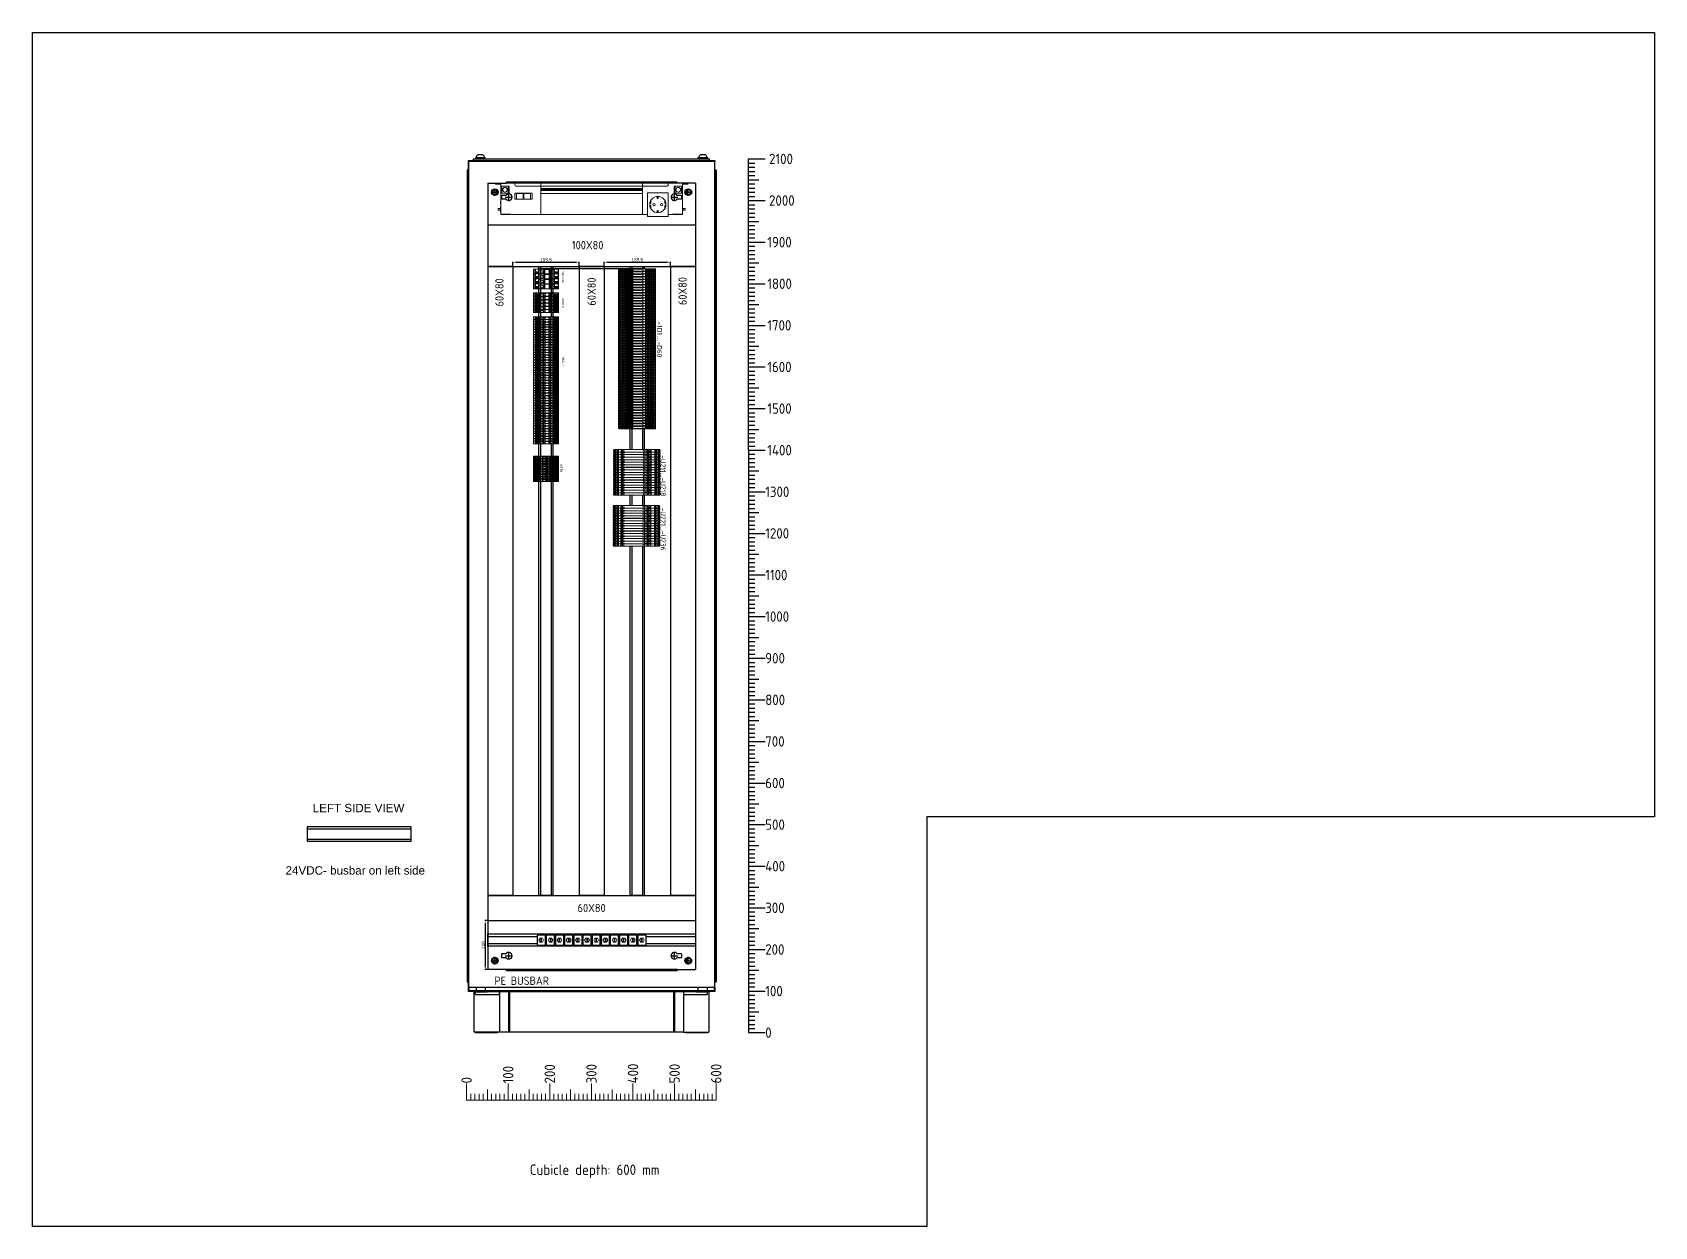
# Model space of a CAD drawing. Header units: millimetres. Extents: x 41350 to 54029, y 25852 to 34717.
# Drawn here: x 50129 to 54029, y 31300 to 34170 of the extents above; entities that cross this region are included whole.
import ezdxf
from ezdxf.enums import TextEntityAlignment as Align

# ---------------------------------------------------------------- set-up
doc = ezdxf.new("R2010")
doc.units = ezdxf.units.MM
doc.set_wipeout_variables(frame=1)
doc.layers.add('! NO PLOT !', color=7, linetype='Continuous', true_color=0xff75dd, plot=False)
for name, color, linetype, lineweight in [('000-PI-Oprema', 30, 'Continuous', 5), ('SI-ORMAR-Tekst', 7, 'Continuous', 5), ('tanke', 7, 'Continuous', 13)]:
    doc.layers.add(name, color=color, linetype=linetype, lineweight=lineweight)
for name, color, linetype in [('000-PI-ORMAR', 2, 'Continuous'), ('000-PI_TEXT', 7, 'Continuous'), ('002-PI-Kabelska kanalica', 150, 'Continuous'), ('004-PI-DIN Šina', 3, 'Continuous'), ('AUT_TEXT', 7, 'Continuous'), ('SI-Ormari', 51, 'Continuous')]:
    doc.layers.add(name, color=color, linetype=linetype)
doc.styles.add('PI0', font='isocpeur.ttf', dxfattribs={"width": 0.9})
doc.styles.get("Standard").update_dxf_attribs({"font": 'arial.ttf'})
doc.dimstyles.new('ISO-25-lb', dxfattribs={"dimtxt": 8, "dimasz": 8, "dimexe": 1.25, "dimexo": 0.625, "dimtad": 1, "dimtxsty": 'Standard', "dimcen": 5, "dimadec": 0, "dimazin": 0, "dimtfac": 1, "dimtmove": 0, "dimatfit": 3, "dimfxl": 1, "dimarcsym": 0})

msp = doc.modelspace()

# ---------------------------------------------------------------- texts
at = {"layer": '! NO PLOT !', "ltscale": 0.25, "insert": (51402.698, 33132.311), "char_height": 5, "attachment_point": 1, "rotation": 270}
msp.add_mtext_dynamic_manual_height_columns('WTR4', width=116.02485, gutter_width=12.5, heights=[0], dxfattribs=at)
at = {"layer": '! NO PLOT !', "insert": (50905.177, 32145.69), "char_height": 20, "attachment_point": 8}
msp.add_mtext_dynamic_manual_height_columns('{\\fArial|b0|i0|c238|p34;24VDC- busbar on left side}', width=344.91932, gutter_width=12.5, heights=[0], dxfattribs=at)
at = {"char_height": 20, "width": 16.78721, "attachment_point": 5, "style": 'PI0'}
for s, insert in [('100X{\\fISOCPEUR|b0|i0|c238|p34;8}0', (51463.875, 33658.753)), ('60X80', (51473.388, 32065.577))]:
    msp.add_mtext(s, dxfattribs=dict(at, insert=insert))
at = {"char_height": 20, "width": 16.78721, "attachment_point": 5, "rotation": 90, "style": 'PI0'}
for insert in [(51473.422, 33547.312), (51692.086, 33548.389), (51251.729, 33545.302)]:
    msp.add_mtext('60X80', dxfattribs=dict(at, insert=insert))
at = {"layer": '000-PI_TEXT', "style": 'PI0', "width": 0.9}
msp.add_text('PE BUSBAR', height=20, dxfattribs=at).set_placement((51305.329, 31890.805), align=Align.MIDDLE)
at = {"layer": 'AUT_TEXT', "style": 'PI0', "width": 0.9}
msp.add_text('Cubicle depth: 600 mm', height=25, dxfattribs=at).set_placement((51480.922, 31432.9), align=Align.MIDDLE)
at = {"layer": 'tanke', "insert": (50913.103, 32295.684), "char_height": 20, "attachment_point": 8}
msp.add_mtext_dynamic_manual_height_columns('{\\fArial|b0|i0|c238|p34;LEFT }SIDE VIEW', width=344.91932, gutter_width=12.5, heights=[0], dxfattribs=at)

# ---------------------------------------------------------------- blocks, each defined once
blk = doc.blocks.new('SZ 2500210')
blk.add_wipeout([(-218.3, 39.3), (-194.1, 39.3), (-194.1, 39.5), (-194, 39.7), (-184.2, 39.7), (-184.2, 44.7), (-134.2, 44.7), (-134.2, 39.7), (-122, 39.7), (-122, 39.5), (122, 39.5), (122, 39.7), (194, 39.7), (194.1, 39.5), (194.1, 39.3), (218.3, 39.3), (218.2, -35.3), (122, -35.3), (122, -28.3), (-122, -28.3), (-122, -35.3), (-218.2, -35.3)]).dxf.layer = '000-PI-Oprema'
at = {"layer": '000-PI-Oprema'}
for p, q in [((-218.5, 39.7), (-206.7, 39.7)), ((-218.3, 39.5), (-218.5, 39.7)), ((-218.5, 39.7), (-218.5, 39.7)), ((-218.5, 39.7), (-218.5, 34.9)), ((-218.3, 39.4), (-218.3, 15.5)), ((-196.1, 39.4), (-218.3, 39.4)), ((-218.3, 39.3), (-194.1, 39.3)), ((-218.3, 15.3), (-218.3, 39.3)), ((-206.7, 39.7), (-206.7, 39.6)), ((-204.7, 39.7), (-202.7, 39.7)), ((-204.7, 39.6), (-204.7, 39.7)), ((-202.7, 39.7), (-202.7, 39.6)), ((-200.7, 39.7), (-196, 39.7)), ((-200.7, 39.6), (-200.7, 39.7)), ((-196, 39.7), (-196.1, 39.5)), ((-196.1, 39.3), (-196.1, 39.4)), ((-196, 39.3), (-196, 39.7)), ((-196, 39.7), (-196, 39.7)), ((-194.1, 39.5), (-194, 39.7)), ((-194, 39.7), (-184.2, 39.7)), ((-184.2, 44.7), (-184.2, -12.5)), ((-184.2, 44.7), (-134.2, 44.7)), ((-134.2, 44.7), (-134.2, -12.5)), ((-134.2, 39.7), (-122, 39.7)), ((-122, 39.7), (-122, -35.3)), ((122, 39.5), (-122, 39.5)), ((122, 39.7), (122, -35.3)), ((194, 39.7), (122, 39.7)), ((194.1, 39.5), (194, 39.7)), ((218.3, 39.3), (194.1, 39.3)), ((200.7, 39.7), (196, 39.7)), ((196, 39.7), (196.1, 39.5)), ((196, 39.7), (196, 39.7)), ((196, 39.3), (196, 39.7)), ((196.1, 39.4), (218.3, 39.4)), ((196.1, 39.3), (196.1, 39.4)), ((200.7, 39.6), (200.7, 39.7)), ((204.7, 39.7), (202.7, 39.7)), ((202.7, 39.7), (202.7, 39.6)), ((204.7, 39.6), (204.7, 39.7)), ((218.5, 39.7), (206.7, 39.7)), ((206.7, 39.7), (206.7, 39.6)), ((218.3, 39.5), (218.5, 39.7)), ((218.3, 39.4), (218.3, 15.5)), ((218.3, 15.3), (218.3, 39.3)), ((218.5, 39.7), (218.5, 34.9)), ((218.5, 39.7), (218.5, 39.7)), ((-224.7, 29.5), (-224.7, 25.5)), ((-224.7, 29.5), (-218.3, 29.5)), ((-224.7, 25.5), (-218.3, 25.5)), ((-220.2, 29.5), (-220.2, 25.5)), ((-218.9, 33.7), (-218.9, 30.2)), ((-218.9, 33.7), (-218.4, 33.7)), ((-218.3, 30.2), (-218.9, 30.2)), ((-218.9, 24.9), (-218.9, 21.4)), ((-218.9, 24.9), (-218.3, 24.9)), ((-218.9, 21.4), (-218.4, 21.4)), ((-218.7, 31.4), (-218.3, 31.6)), ((-218.3, 30.6), (-218.7, 30.8)), ((-218.7, 24.2), (-218.3, 24.4)), ((-218.3, 23.4), (-218.7, 23.6)), ((-218.5, 34.9), (-218.4, 34.9)), ((-218.5, 20.1), (-218.4, 20.1)), ((-218.5, 20.1), (-218.5, 15.3)), ((-218.3, 15.5), (-218.5, 15.3)), ((-218.3, 15.3), (-218.5, 15.3)), ((-218.5, 15.1), (-218.3, 15.3)), ((-218.5, 15.1), (-218.5, -15.1)), ((-218.4, 32.7), (-218.4, 34.9)), ((-218.4, 32.7), (-218.3, 32.7)), ((-218.4, 30.2), (-218.4, 29.5)), ((-218.4, 25.5), (-218.4, 24.9)), ((-218.4, 22.4), (-218.3, 22.4)), ((-218.4, 20.1), (-218.4, 22.4)), ((-218.3, 22.4), (-218.3, 32.7)), ((-218.3, 15.5), (-218.3, 15.5)), ((-218.2, 36.5), (-218.2, -35.3)), ((-178.6, 18.3), (-175.7, 18.3)), ((-175.7, 13.2), (-178.6, 13.2)), ((-175.7, 18.3), (-175.7, 26.3)), ((-175.7, 5.2), (-175.7, 13.2)), ((-160.4, 34.8), (-160.4, 30.2)), ((-157.9, 34.8), (-160.4, 34.8)), ((-157.9, 33.5), (-160.4, 33.5)), ((-160.4, 30.2), (-157.9, 30.2)), ((-157.9, 1.3), (-160.4, 1.3)), ((-160.4, 1.3), (-160.4, -3.2)), ((-157.9, 34.8), (-157.9, 30.2)), ((-157.9, 1.3), (-157.9, -3.2)), ((-142.7, 26.3), (-142.7, 18.3)), ((-142.7, 18.3), (-139.8, 18.3)), ((-139.8, 13.2), (-142.7, 13.2)), ((-142.7, 13.2), (-142.7, 5.2)), ((142.8, 1.9), (142.8, -10.1)), ((183.1, 3.1), (144.1, 3.1)), ((147.2, 1.9), (147.2, -10.1)), ((179.2, 2.9), (148.2, 2.9)), ((180.2, -10.1), (180.2, 1.9)), ((184.3, -10.1), (184.3, 1.9)), ((218.2, 36.5), (218.2, -35.3)), ((218.3, 32.7), (218.3, 22.4)), ((218.3, 32.7), (218.4, 32.7)), ((218.3, 31.6), (218.7, 31.4)), ((218.7, 30.8), (218.3, 30.6)), ((218.3, 30.2), (218.9, 30.2)), ((218.3, 29.5), (224.7, 29.5)), ((218.3, 25.5), (224.7, 25.5)), ((218.9, 24.9), (218.3, 24.9)), ((218.3, 24.4), (218.7, 24.2)), ((218.7, 23.6), (218.3, 23.4)), ((218.3, 22.4), (218.4, 22.4)), ((218.3, 15.5), (218.3, 15.5)), ((218.3, 15.5), (218.5, 15.3)), ((218.3, 15.3), (218.5, 15.3)), ((218.5, 15.1), (218.3, 15.3)), ((218.4, 34.9), (218.4, 32.7)), ((218.4, 34.9), (218.5, 34.9)), ((218.9, 33.7), (218.4, 33.7)), ((218.4, 29.5), (218.4, 30.2)), ((218.4, 24.9), (218.4, 25.5)), ((218.4, 22.4), (218.4, 20.1)), ((218.9, 21.4), (218.4, 21.4)), ((218.4, 20.1), (218.5, 20.1)), ((218.4, 3.6), (218.4, 3.6)), ((218.5, 20.1), (218.5, 15.3)), ((218.5, 15.1), (218.5, 5.8)), ((218.8, 14.2), (218.5, 14.2)), ((218.8, 8.4), (218.5, 8.4)), ((218.8, 14.2), (218.8, 8.4)), ((218.9, 33.7), (218.9, 30.2)), ((218.9, 24.9), (218.9, 21.4)), ((220.2, 29.5), (220.2, 25.5)), ((224.7, 29.5), (224.7, 25.5)), ((-218.8, -32.8), (-231.4, -32.8)), ((-231.4, -32.8), (-231.4, -35.3)), ((-218.8, -35.3), (-231.4, -35.3)), ((-228.8, -32.8), (-228.8, -35.3)), ((-222.1, -32.8), (-222.1, -35.3)), ((-219.5, -32.8), (-219.5, -35.3)), ((-218.3, -15.1), (-218.5, -15.1)), ((-218.5, -29.3), (-218.3, -29.3)), ((-218.5, -29.3), (-218.5, -32.7)), ((-218.3, -32.6), (-218.5, -32.7)), ((-218.5, -35.3), (-218.5, -35.3)), ((-218.5, -35.3), (-122, -35.3)), ((-218.4, -16.1), (-218.4, -28.3)), ((-218.4, -29.3), (-218.4, -32.6)), ((-218.4, -35.3), (-218.4, -35.3)), ((-218.3, -35.3), (-218.3, -29.3)), ((-218.2, -28.3), (-218.2, -16.1)), ((-216.1, -12.5), (-216.1, -27.1)), ((-216.1, -15.1), (-215.8, -15.1)), ((-215.8, -12.5), (-215.8, -27.1)), ((-199.8, -11.3), (-214.9, -11.3)), ((-214.9, -28.3), (-199.8, -28.3)), ((-201.8, -11.5), (-214.8, -11.5)), ((-214.8, -28.1), (-201.8, -28.1)), ((-202.7, -28.3), (-202.7, -28.1)), ((-200.8, -27.1), (-200.8, -12.5)), ((-198.6, -27.1), (-198.6, -12.5)), ((-184.4, -35.3), (-184.4, -31.3)), ((-184.2, -12.5), (-134.2, -12.5)), ((-122, -28.3), (-181.5, -28.3)), ((-157.9, -2), (-160.4, -2)), ((-157.9, -3.2), (-160.4, -3.2)), ((-152, -35.3), (-151.8, -37)), ((-151.8, -37), (-151.3, -37.8)), ((-151.8, -37), (-148.2, -37)), ((-151.3, -37.8), (-148.7, -37.8)), ((-148.7, -37.8), (-148.2, -37)), ((-148.2, -37), (-148, -35.3)), ((122, -10.9), (-122, -10.9)), ((-122, -12.5), (-122, -17.9)), ((122, -17.9), (-122, -17.9)), ((122, -18.9), (-122, -18.9)), ((122, -21.4), (-122, -21.4)), ((-122, -22.4), (-122, -27.8)), ((122, -22.4), (-122, -22.4)), ((122, -28.3), (-122, -28.3)), ((122, -12.5), (122, -17.9)), ((122, -22.4), (122, -27.8)), ((181.4, -28.3), (122, -28.3)), ((218.5, -35.3), (122, -35.3)), ((144.1, -11.3), (183.1, -11.3)), ((148, -35.3), (148.2, -37)), ((148.2, -11.1), (179.2, -11.1)), ((148.2, -37), (148.7, -37.8)), ((148.2, -37), (151.8, -37)), ((148.7, -37.8), (151.3, -37.8)), ((151.3, -37.8), (151.8, -37)), ((151.8, -37), (152, -35.3)), ((162.7, -0.1), (162.7, -8.1)), ((164.7, -8.1), (164.7, -0.1)), ((184.4, -35.3), (184.4, -31.3)), ((198.6, -12.5), (198.6, -27.1)), ((214.9, -11.3), (199.8, -11.3)), ((199.8, -28.3), (214.9, -28.3)), ((200.8, -12.5), (200.8, -27.1)), ((214.8, -11.5), (201.8, -11.5)), ((201.8, -28.1), (214.8, -28.1)), ((202.7, -28.3), (202.7, -28.1)), ((215.8, -27.1), (215.8, -12.5)), ((216.1, -15.1), (215.8, -15.1)), ((216.1, -27.1), (216.1, -12.5)), ((218.2, -28.3), (218.2, -16.1)), ((218.3, -15.1), (218.5, -15.1)), ((218.5, -29.3), (218.3, -29.3)), ((218.3, -29.3), (218.3, -35.3)), ((218.3, -32.6), (218.5, -32.7)), ((218.4, -3.6), (218.4, -3.6)), ((218.4, -16.1), (218.4, -28.3)), ((218.4, -32.6), (218.4, -29.3)), ((218.4, -35.3), (218.4, -35.3)), ((218.5, -5.8), (218.5, -15.1)), ((218.5, -29.3), (218.5, -32.7)), ((218.5, -35.3), (218.5, -35.3)), ((218.8, -32.8), (231.4, -32.8)), ((218.8, -35.3), (231.4, -35.3)), ((219.5, -32.8), (219.5, -35.3)), ((222.1, -32.8), (222.1, -35.3)), ((228.8, -32.8), (228.8, -35.3)), ((231.4, -32.8), (231.4, -35.3))]:
    blk.add_line(p, q, dxfattribs=at)
for points in [[(-218.3, 39.4), (-218.3, 39.4), (-218.3, 39.5), (-218.3, 39.5)], [(-218.2, 36.5), (-218.2, 36.7), (-218.2, 37), (-218.2, 37.3), (-218.2, 37.5), (-218.2, 37.7), (-218.2, 38), (-218.2, 38.2), (-218.2, 38.4), (-218.2, 38.6), (-218.2, 38.8), (-218.2, 38.9), (-218.2, 39.1), (-218.2, 39.2), (-218.3, 39.3), (-218.3, 39.3)], [(-206.7, 39.6), (-206.7, 39.6), (-206.7, 39.6), (-206.7, 39.6), (-206.6, 39.6), (-206.6, 39.6), (-206.6, 39.6), (-206.5, 39.6), (-206.5, 39.6), (-206.4, 39.6), (-206.3, 39.6), (-206.3, 39.6), (-206.2, 39.6), (-206.1, 39.6), (-206, 39.6), (-206, 39.6), (-205.9, 39.6), (-205.8, 39.6), (-205.7, 39.6), (-205.6, 39.6), (-205.5, 39.6), (-205.4, 39.6), (-205.4, 39.6), (-205.3, 39.6), (-205.2, 39.6), (-205.1, 39.6), (-205.1, 39.6), (-205, 39.6), (-204.9, 39.6), (-204.9, 39.6), (-204.8, 39.6), (-204.8, 39.6), (-204.8, 39.6), (-204.7, 39.6), (-204.7, 39.6), (-204.7, 39.6), (-204.7, 39.6)], [(-202.7, 39.6), (-202.7, 39.6), (-202.7, 39.6), (-202.7, 39.6), (-202.6, 39.6), (-202.6, 39.6), (-202.6, 39.6), (-202.5, 39.6), (-202.5, 39.6), (-202.4, 39.6), (-202.3, 39.6), (-202.3, 39.6), (-202.2, 39.6), (-202.1, 39.6), (-202, 39.6), (-202, 39.6), (-201.9, 39.6), (-201.8, 39.6), (-201.7, 39.6), (-201.6, 39.6), (-201.5, 39.6), (-201.4, 39.6), (-201.4, 39.6), (-201.3, 39.6), (-201.2, 39.6), (-201.1, 39.6), (-201.1, 39.6), (-201, 39.6), (-200.9, 39.6), (-200.9, 39.6), (-200.8, 39.6), (-200.8, 39.6), (-200.8, 39.6), (-200.7, 39.6), (-200.7, 39.6), (-200.7, 39.6), (-200.7, 39.6)], [(-196.1, 39.5), (-196.1, 39.5), (-196.1, 39.4), (-196.1, 39.4)], [(-194.1, 39.3), (-194.1, 39.4), (-194.1, 39.4), (-194.1, 39.5), (-194.1, 39.5)], [(194.1, 39.3), (194.1, 39.4), (194.1, 39.4), (194.1, 39.5), (194.1, 39.5)], [(196.1, 39.5), (196.1, 39.5), (196.1, 39.4), (196.1, 39.4)], [(202.7, 39.6), (202.7, 39.6), (202.7, 39.6), (202.7, 39.6), (202.6, 39.6), (202.6, 39.6), (202.6, 39.6), (202.5, 39.6), (202.5, 39.6), (202.4, 39.6), (202.3, 39.6), (202.3, 39.6), (202.2, 39.6), (202.1, 39.6), (202, 39.6), (202, 39.6), (201.9, 39.6), (201.8, 39.6), (201.7, 39.6), (201.6, 39.6), (201.5, 39.6), (201.4, 39.6), (201.4, 39.6), (201.3, 39.6), (201.2, 39.6), (201.1, 39.6), (201.1, 39.6), (201, 39.6), (200.9, 39.6), (200.9, 39.6), (200.8, 39.6), (200.8, 39.6), (200.8, 39.6), (200.7, 39.6), (200.7, 39.6), (200.7, 39.6), (200.7, 39.6)], [(206.7, 39.6), (206.7, 39.6), (206.7, 39.6), (206.7, 39.6), (206.6, 39.6), (206.6, 39.6), (206.6, 39.6), (206.5, 39.6), (206.5, 39.6), (206.4, 39.6), (206.3, 39.6), (206.3, 39.6), (206.2, 39.6), (206.1, 39.6), (206, 39.6), (206, 39.6), (205.9, 39.6), (205.8, 39.6), (205.7, 39.6), (205.6, 39.6), (205.5, 39.6), (205.4, 39.6), (205.4, 39.6), (205.3, 39.6), (205.2, 39.6), (205.1, 39.6), (205.1, 39.6), (205, 39.6), (204.9, 39.6), (204.9, 39.6), (204.8, 39.6), (204.8, 39.6), (204.8, 39.6), (204.7, 39.6), (204.7, 39.6), (204.7, 39.6), (204.7, 39.6)], [(218.2, 36.5), (218.2, 36.7), (218.2, 37), (218.2, 37.3), (218.2, 37.5), (218.2, 37.7), (218.2, 38), (218.2, 38.2), (218.2, 38.4), (218.2, 38.6), (218.2, 38.8), (218.2, 38.9), (218.2, 39.1), (218.2, 39.2), (218.3, 39.3), (218.3, 39.3)], [(218.3, 39.4), (218.3, 39.4), (218.3, 39.5), (218.3, 39.5)], [(-218.9, 33.6), (-218.9, 33.6), (-218.8, 33.6), (-218.7, 33.6), (-218.6, 33.6), (-218.5, 33.6), (-218.4, 33.6), (-218.4, 33.6)], [(-218.4, 21.4), (-218.5, 21.4), (-218.6, 21.4), (-218.7, 21.4), (-218.8, 21.4), (-218.9, 21.4), (-218.9, 21.4), (-218.9, 21.4)], [(-218.7, 31.4), (-218.7, 31.3), (-218.7, 31.3), (-218.8, 31.3), (-218.8, 31.3), (-218.8, 31.3), (-218.8, 31.2), (-218.8, 31.2), (-218.8, 31.2), (-218.8, 31.2), (-218.8, 31.1), (-218.8, 31.1), (-218.8, 31.1)], [(-218.8, 31.1), (-218.8, 31.1), (-218.8, 31), (-218.8, 31), (-218.8, 31), (-218.8, 31), (-218.8, 31), (-218.8, 30.9), (-218.8, 30.9), (-218.8, 30.9), (-218.7, 30.9), (-218.7, 30.9), (-218.7, 30.8)], [(-218.7, 24.2), (-218.7, 24.1), (-218.7, 24.1), (-218.8, 24.1), (-218.8, 24.1), (-218.8, 24.1), (-218.8, 24), (-218.8, 24), (-218.8, 24), (-218.8, 24), (-218.8, 23.9), (-218.8, 23.9), (-218.8, 23.9)], [(-218.8, 23.9), (-218.8, 23.9), (-218.8, 23.8), (-218.8, 23.8), (-218.8, 23.8), (-218.8, 23.8), (-218.8, 23.8), (-218.8, 23.7), (-218.8, 23.7), (-218.8, 23.7), (-218.7, 23.7), (-218.7, 23.7), (-218.7, 23.6)], [(-218.7, 31.4), (-218.7, 31.4), (-218.7, 31.4)], [(-218.7, 30.8), (-218.7, 30.8), (-218.7, 30.8)], [(-218.7, 24.2), (-218.7, 24.2), (-218.7, 24.2)], [(-218.7, 23.6), (-218.7, 23.6), (-218.7, 23.6)], [(218.4, -3.6), (218.4, -3.2), (218.4, -2.8), (218.4, -2.3), (218.3, -1.9), (218.3, -1.4), (218.3, -0.9), (218.3, -0.4), (218.3, 0.1), (218.3, 0.7), (218.3, 1.2), (218.3, 1.6), (218.3, 2.1), (218.4, 2.6), (218.4, 3), (218.4, 3.5), (218.4, 3.6)], [(218.4, -3.6), (218.4, -3.1), (218.4, -2.6), (218.3, -2), (218.3, -1.5), (218.3, -0.9), (218.3, -0.3), (218.3, 0.3), (218.3, 0.8), (218.3, 1.4), (218.3, 2), (218.4, 2.5), (218.4, 3.1), (218.4, 3.6), (218.4, 3.6)], [(218.9, 33.6), (218.9, 33.6), (218.8, 33.6), (218.7, 33.6), (218.6, 33.6), (218.5, 33.6), (218.4, 33.6), (218.4, 33.6)], [(218.4, 21.4), (218.5, 21.4), (218.6, 21.4), (218.7, 21.4), (218.8, 21.4), (218.9, 21.4), (218.9, 21.4), (218.9, 21.4)], [(218.5, 5.8), (218.5, 5.7), (218.5, 5.6), (218.5, 5.4), (218.4, 5.2), (218.4, 5), (218.4, 4.7), (218.4, 4.4), (218.4, 4), (218.4, 3.6), (218.4, 3.6)], [(218.8, 31.1), (218.8, 31.1), (218.8, 31.2), (218.8, 31.2), (218.8, 31.2), (218.8, 31.2), (218.8, 31.3), (218.8, 31.3), (218.8, 31.3), (218.8, 31.3), (218.7, 31.3), (218.7, 31.3), (218.7, 31.4)], [(218.7, 31.4), (218.7, 31.4), (218.7, 31.4)], [(218.7, 30.8), (218.7, 30.9), (218.7, 30.9), (218.8, 30.9), (218.8, 30.9), (218.8, 30.9), (218.8, 31), (218.8, 31), (218.8, 31), (218.8, 31), (218.8, 31.1), (218.8, 31.1), (218.8, 31.1)], [(218.7, 30.8), (218.7, 30.8), (218.7, 30.8)], [(218.8, 23.9), (218.8, 23.9), (218.8, 24), (218.8, 24), (218.8, 24), (218.8, 24), (218.8, 24.1), (218.8, 24.1), (218.8, 24.1), (218.8, 24.1), (218.7, 24.1), (218.7, 24.1), (218.7, 24.2)], [(218.7, 24.2), (218.7, 24.2), (218.7, 24.2)], [(218.7, 23.6), (218.7, 23.7), (218.7, 23.7), (218.8, 23.7), (218.8, 23.7), (218.8, 23.7), (218.8, 23.8), (218.8, 23.8), (218.8, 23.8), (218.8, 23.8), (218.8, 23.9), (218.8, 23.9), (218.8, 23.9)], [(218.7, 23.6), (218.7, 23.6), (218.7, 23.6)], [(-218.4, -15.1), (-218.4, -15.1), (-218.4, -15.1), (-218.4, -15.1), (-218.4, -15.2), (-218.4, -15.2), (-218.4, -15.2), (-218.4, -15.3), (-218.4, -15.3), (-218.4, -15.4), (-218.4, -15.5), (-218.4, -15.5), (-218.4, -15.6), (-218.4, -15.7), (-218.4, -15.8), (-218.4, -15.8), (-218.4, -15.9), (-218.4, -16), (-218.4, -16.1)], [(-218.4, -28.3), (-218.4, -28.4), (-218.4, -28.4), (-218.4, -28.5), (-218.4, -28.6), (-218.4, -28.7), (-218.4, -28.8), (-218.4, -28.8), (-218.4, -28.9), (-218.4, -29), (-218.4, -29), (-218.4, -29.1), (-218.4, -29.1), (-218.4, -29.2), (-218.4, -29.2), (-218.4, -29.2), (-218.4, -29.3), (-218.4, -29.3), (-218.4, -29.3)], [(-218.2, -16.1), (-218.2, -16), (-218.2, -15.9), (-218.2, -15.8), (-218.2, -15.8), (-218.2, -15.7), (-218.2, -15.6), (-218.2, -15.5), (-218.2, -15.5), (-218.2, -15.4), (-218.2, -15.3), (-218.2, -15.3), (-218.2, -15.2), (-218.3, -15.2), (-218.3, -15.2), (-218.3, -15.1), (-218.3, -15.1), (-218.3, -15.1), (-218.3, -15.1)], [(-218.3, -29.3), (-218.3, -29.3), (-218.3, -29.3), (-218.3, -29.2), (-218.3, -29.2), (-218.3, -29.2), (-218.2, -29.1), (-218.2, -29.1), (-218.2, -29), (-218.2, -29), (-218.2, -28.9), (-218.2, -28.8), (-218.2, -28.8), (-218.2, -28.7), (-218.2, -28.6), (-218.2, -28.5), (-218.2, -28.4), (-218.2, -28.4), (-218.2, -28.3)], [(218.2, -16.1), (218.2, -16), (218.2, -15.9), (218.2, -15.8), (218.2, -15.8), (218.2, -15.7), (218.2, -15.6), (218.2, -15.5), (218.2, -15.5), (218.2, -15.4), (218.2, -15.3), (218.2, -15.3), (218.2, -15.2), (218.3, -15.2), (218.3, -15.2), (218.3, -15.1), (218.3, -15.1), (218.3, -15.1), (218.3, -15.1)], [(218.3, -29.3), (218.3, -29.3), (218.3, -29.3), (218.3, -29.2), (218.3, -29.2), (218.3, -29.2), (218.2, -29.1), (218.2, -29.1), (218.2, -29), (218.2, -29), (218.2, -28.9), (218.2, -28.8), (218.2, -28.8), (218.2, -28.7), (218.2, -28.6), (218.2, -28.5), (218.2, -28.4), (218.2, -28.4), (218.2, -28.3)], [(218.4, -3.6), (218.4, -4), (218.4, -4.4), (218.4, -4.7), (218.4, -5), (218.4, -5.2), (218.5, -5.4), (218.5, -5.6), (218.5, -5.7), (218.5, -5.8), (218.5, -5.8)], [(218.4, -15.1), (218.4, -15.1), (218.4, -15.1), (218.4, -15.1), (218.4, -15.2), (218.4, -15.2), (218.4, -15.2), (218.4, -15.3), (218.4, -15.3), (218.4, -15.4), (218.4, -15.5), (218.4, -15.5), (218.4, -15.6), (218.4, -15.7), (218.4, -15.8), (218.4, -15.8), (218.4, -15.9), (218.4, -16), (218.4, -16.1)], [(218.4, -28.3), (218.4, -28.4), (218.4, -28.4), (218.4, -28.5), (218.4, -28.6), (218.4, -28.7), (218.4, -28.8), (218.4, -28.8), (218.4, -28.9), (218.4, -29), (218.4, -29), (218.4, -29.1), (218.4, -29.1), (218.4, -29.2), (218.4, -29.2), (218.4, -29.2), (218.4, -29.3), (218.4, -29.3), (218.4, -29.3)]]:
    blk.add_lwpolyline(points, dxfattribs=at)
for centre, radius in [((-159.2, 15.8), 19.6), ((-168.7, 15.8), 2.83), ((-149.7, 15.8), 2.83), ((-208.3, -19.8), 5.5), ((208.3, -19.8), 5.5)]:
    blk.add_circle(centre, radius, dxfattribs=at)
for centre, radius, start, end in [((144.1, 1.9), 1.2, 90, 180), ((148.2, 1.9), 1, 90, 180), ((163.7, -0.1), 1, 0, 180), ((179.2, 1.9), 1, 360, 90), ((183.1, 1.9), 1.2, 0, 90), ((-218.8, -32.3), 0.5, 270, 307), ((-218.8, -32.3), 3, 270, 279.143), ((-214.9, -12.5), 1.2, 90, 180), ((-214.9, -27.1), 1.2, 180, 270), ((-214.8, -12.5), 1, 90, 180), ((-214.8, -27.1), 1, 180, 270), ((-211.4, -31.6), 3.4, 76.7733, 103.2267), ((-201.8, -12.5), 1, 0, 90), ((-201.8, -27.1), 1, 270, 360), ((-199.8, -12.5), 1.2, 360, 90), ((-199.8, -27.1), 1.2, 270, 0), ((-181.5, -31.3), 3, 90, 180), ((144.1, -10.1), 1.2, 180, 270), ((148.2, -10.1), 1, 180, 270), ((163.7, -8.1), 1, 180, 360), ((179.2, -10.1), 1, 270, 0), ((181.4, -31.3), 3, 360, 90), ((183.1, -10.1), 1.2, 270, 360), ((199.8, -12.5), 1.2, 90, 180), ((199.8, -27.1), 1.2, 180, 270), ((201.8, -12.5), 1, 90, 180), ((201.8, -27.1), 1, 180, 270), ((211.4, -31.6), 3.4, 76.7733, 103.2267), ((214.8, -12.5), 1, 0, 90), ((214.8, -27.1), 1, 270, 360), ((214.9, -12.5), 1.2, 0, 90), ((214.9, -27.1), 1.2, 270, 0), ((218.8, -32.3), 3, 260.857, 270), ((218.8, -32.3), 0.5, 233, 270)]:
    blk.add_arc(centre, radius, start, end, dxfattribs=at)
blk = doc.blocks.new('TERMSERIES TRS 230VUC 1CO')
blk.add_wipeout([(-3.2, 42.7), (3.2, 42.7), (3.2, -45.2), (2.9, -45.2), (2.9, -46.8), (-3.2, -46.8)]).dxf.layer = '000-PI-Oprema'
at = {"layer": '000-PI-Oprema'}
for p, q in [((3.2, 42.7), (-3.2, 42.7)), ((-3.2, 42.7), (-3.2, -16.1)), ((3.2, 42.7), (-3.2, 42.7)), ((3.2, 40.8), (-3.2, 40.8)), ((3.2, 42.7), (3.2, -16.1)), ((3.2, 34.7), (-3.2, 34.7)), ((3.2, 34.7), (-3.2, 34.7)), ((3.2, 32.8), (-3.2, 32.8)), ((3.2, 26.7), (-3.2, 26.7)), ((3.2, 26.7), (-3.2, 26.7)), ((3.2, 24.8), (-3.2, 24.8)), ((-3.2, 18.2), (3.2, 18.2)), ((-3.2, 12), (-2.6, 12)), ((-3.2, 12), (1.9, 12)), ((-3.2, 12), (1.9, 12)), ((-3.2, 10.9), (-2.6, 10.9)), ((-2.6, 12), (-2.6, -12)), ((2.6, 11.9), (-2.6, 11.9)), ((2.4, 11.8), (-2.6, 11.8)), ((1.9, 12), (1.9, 18.2)), ((1.9, 12), (3.2, 12)), ((2.4, -12), (2.4, 11.8)), ((3.2, 12), (2.6, 12)), ((2.6, 12), (2.6, 10.9)), ((2.6, 10.9), (3.2, 10.9)), ((-3.1, -15.1), (-3.2, -15.1)), ((-3.2, -16.1), (-3.1, -16.1)), ((-3.1, -16.1), (-3.2, -16.1)), ((-3.2, -16.5), (-3.2, -16.7)), ((-3.1, -16.5), (-3.2, -16.5)), ((-3.2, -16.7), (-3.1, -16.7)), ((-3.2, -17.2), (-3.2, -37.2)), ((-3.1, -17.2), (-3.2, -17.2)), ((-3.1, -26.3), (-3.2, -26.3)), ((-3.1, -26.6), (-3.2, -26.6)), ((-3.1, -26.7), (-3.2, -26.7)), ((-3.2, -27.2), (-2.2, -27.2)), ((3.2, -28.8), (-3.2, -28.8)), ((3.2, -35.3), (-3.2, -35.3)), ((-3.2, -37.2), (3.2, -37.2)), ((-3.2, -37.2), (3.2, -37.2)), ((-3.2, -37.2), (-3.2, -45.2)), ((-3.1, -12), (3, -12)), ((3.1, -12.2), (-3.1, -12.2)), ((3.1, -12.4), (-3.1, -12.4)), ((3.1, -12.6), (-3.1, -12.6)), ((3.1, -12.8), (-3.1, -12.8)), ((3, -12.9), (-3.1, -12.9)), ((3.1, -13), (-3.1, -13)), ((3.1, -13.1), (-3.1, -13.1)), ((3, -13.1), (-3.1, -13.1)), ((3.1, -13.3), (-3.1, -13.3)), ((3.1, -13.4), (-3.1, -13.4)), ((3, -13.4), (-3.1, -13.4)), ((-3.1, -13.4), (-3.1, -13.5)), ((-3.1, -15.1), (3.1, -15.1)), ((-3.1, -16.8), (-3.1, -15.2)), ((-3.1, -16.8), (3, -16.8)), ((-3.1, -17), (-3.1, -17.7)), ((-3.1, -17.7), (3, -17.7)), ((-3.1, -17.7), (3, -17.7)), ((-3.1, -19.5), (-3.1, -17.7)), ((3, -18), (-3.1, -18)), ((3, -19), (-3.1, -19)), ((3, -19.3), (-3.1, -19.3)), ((-3.1, -19.6), (3, -19.6)), ((-3.1, -19.6), (-3.1, -20.7)), ((3, -20.7), (-3.1, -20.7)), ((-3.1, -20.8), (3, -20.8)), ((-3.1, -22.6), (-3.1, -20.8)), ((3, -21.1), (-3.1, -21.1)), ((-3.1, -21.4), (3, -21.4)), ((3, -22.7), (-3.1, -22.7)), ((-3.1, -22.7), (-3.1, -23.3)), ((-3.1, -23.5), (3, -23.5)), ((-3.1, -25.3), (-3.1, -23.5)), ((-3.1, -25.3), (3, -25.3)), ((3, -25.3), (-3.1, -25.3)), ((-3.1, -25.4), (3, -25.4)), ((-3.1, -26.9), (3.1, -26.9)), ((-3.1, -12), (3, -12)), ((-3.1, -12.1), (3, -12.1)), ((-3.1, -12.2), (-3.1, -12.2)), ((-3.1, -12.3), (3, -12.3)), ((-3.1, -12.4), (-3.1, -12.4)), ((-3.1, -12.5), (3, -12.5)), ((-3.1, -12.6), (-3.1, -12.6)), ((-3.1, -12.7), (3, -12.7)), ((-3.1, -12.8), (-3.1, -12.8)), ((-3.1, -13), (-3.1, -13)), ((3, -13.2), (-3.1, -13.2)), ((3, -13.3), (-3.1, -13.3)), ((3, -13.5), (-3.1, -13.5)), ((-3.1, -17), (3, -17)), ((3, -19.5), (-3.1, -19.5)), ((-3.1, -22.3), (3, -22.3)), ((3, -22.6), (-3.1, -22.6)), ((3, -23.3), (-3.1, -23.3)), ((3, -26), (-3.1, -26)), ((3, -26.7), (-3.1, -26.7)), ((-2.2, -27.2), (-2.2, -26.9)), ((-2.2, -27.1), (2.2, -27.1)), ((2.2, -26.9), (2.2, -27.2)), ((3.2, -27.2), (2.2, -27.2)), ((3, -12.2), (3, -12.2)), ((3, -12.4), (3, -12.4)), ((3, -12.6), (3, -12.6)), ((3, -12.8), (3, -12.8)), ((3, -13), (3, -13)), ((3, -13.5), (3, -13.4)), ((3, -15.1), (3.2, -15.1)), ((3, -15.2), (3, -16.8)), ((3.2, -16.1), (3, -16.1)), ((3.2, -16.1), (3, -16.1)), ((3.2, -16.5), (3, -16.5)), ((3, -16.7), (3.2, -16.7)), ((3, -17.7), (3, -17)), ((3.2, -17.2), (3, -17.2)), ((3, -17.7), (3, -19.5)), ((3, -20.7), (3, -19.6)), ((3, -20.8), (3, -22.6)), ((3, -23.3), (3, -22.7)), ((3, -23.5), (3, -25.3)), ((3, -26.3), (3.2, -26.3)), ((3, -26.6), (3.2, -26.6)), ((3.2, -26.7), (3, -26.7)), ((3.2, -16.1), (3.2, -16.1)), ((3.2, -45.2), (3.2, -16.5)), ((3.2, -43.3), (-3.2, -43.3)), ((-3.2, -45.2), (3.2, -45.2)), ((-3.2, -45.2), (3.2, -45.2)), ((-3.2, -45.2), (-3.2, -45.4)), ((-3.2, -46.8), (2.9, -46.8)), ((2.9, -45.2), (2.9, -46.8))]:
    blk.add_line(p, q, dxfattribs=at)
for centre, radius, start, end in [((0, 36.5), 1.89, 89.6583, 253.8351), ((0, 36.4), 1.9, 89.9101, 176.8786), ((0, 28.4), 1.9, 89.9101, 176.8786), ((0, 20.4), 1.9, 89.9101, 176.8786), ((0, 36.4), 1.9, 0.0752, 90.0931), ((0, 28.4), 1.9, 0.0752, 90.0931), ((0, 20.4), 1.9, 0.0752, 90.0931), ((0, -39.1), 1.89, 269.6583, 73.8351)]:
    blk.add_arc(centre, radius, start, end, dxfattribs=at)
for points, knots in [([(-0.5, 26.7), (-0.6, 26.7), (-0.8, 26.8), (-1.2, 27), (-1.6, 27.5), (-1.9, 28.1), (-1.9, 28.8), (-1.7, 29.4), (-1.4, 29.9), (-0.8, 30.3), (-0.3, 30.4), (0.1, 30.4), (0.6, 30.4), (1.2, 30), (1.6, 29.6), (1.9, 29), (1.9, 28.3), (1.7, 27.7), (1.4, 27.2), (0.9, 26.8), (0.6, 26.8), (0.5, 26.7)], [0, 0, 0, 0, 0.008594, 0.067358, 0.126197, 0.185083, 0.243889, 0.302612, 0.361378, 0.420246, 0.479117, 0.497896, 0.556663, 0.615427, 0.674265, 0.733152, 0.791958, 0.85068, 0.909446, 0.968315, 1, 1, 1, 1]), ([(0, 18.6), (-0.1, 18.6), (-0.2, 18.6), (-0.5, 18.7), (-0.6, 18.7), (-0.8, 18.8), (-1, 18.9), (-1.2, 19), (-1.3, 19.1), (-1.5, 19.4), (-1.7, 19.6), (-1.8, 20), (-1.9, 20.3), (-1.9, 20.7), (-1.9, 20.8), (-1.8, 21), (-1.8, 21.1), (-1.7, 21.4), (-1.6, 21.5), (-1.5, 21.7), (-1.4, 21.8), (-1.3, 22), (-1.2, 22), (-1, 22.2), (-0.8, 22.2), (-0.6, 22.3), (-0.5, 22.4), (-0.3, 22.4), (-0.1, 22.4), (0.1, 22.4), (0.2, 22.4), (0.5, 22.4), (0.6, 22.3), (0.8, 22.2), (1, 22.2), (1.2, 22), (1.3, 22), (1.5, 21.7), (1.7, 21.5), (1.8, 21), (1.9, 20.8), (1.9, 20.4), (1.9, 20.3), (1.8, 20), (1.8, 19.9), (1.7, 19.7), (1.6, 19.6), (1.5, 19.4), (1.4, 19.3), (1.3, 19.1), (1.2, 19), (1, 18.9), (0.8, 18.8), (0.6, 18.7), (0.5, 18.7), (0.3, 18.6), (0.1, 18.6), (0, 18.6)], [0, 0, 0, 0, 0.03125, 0.03125, 0.0625, 0.0625, 0.09375, 0.09375, 0.125, 0.125, 0.1875, 0.1875, 0.25, 0.25, 0.28125, 0.28125, 0.3125, 0.3125, 0.34375, 0.34375, 0.375, 0.375, 0.40625, 0.40625, 0.4375, 0.4375, 0.46875, 0.46875, 0.5, 0.5, 0.53125, 0.53125, 0.5625, 0.5625, 0.59375, 0.59375, 0.625, 0.625, 0.6875, 0.6875, 0.75, 0.75, 0.78125, 0.78125, 0.8125, 0.8125, 0.84375, 0.84375, 0.875, 0.875, 0.90625, 0.90625, 0.9375, 0.9375, 0.96875, 0.96875, 1, 1, 1, 1]), ([(0, 38.4), (0.2, 38.4), (0.6, 38.4), (1.2, 38), (1.6, 37.6), (1.9, 37), (1.9, 36.3), (1.7, 35.7), (1.4, 35.2), (0.9, 34.8), (0.6, 34.8), (0.5, 34.7)], [0, 0, 0, 0, 0.117041, 0.234077, 0.35126, 0.46854, 0.585659, 0.702612, 0.819652, 0.936895, 1, 1, 1, 1]), ([(-3.2, -16.5), (-3.2, -16.4), (-3.2, -16.3), (-3.2, -16.2), (-3.2, -16.1), (-3.2, -16.1)], [0, 0, 0, 0, 0.5, 0.5, 1, 1, 1, 1]), ([(-3.2, -16.7), (-3.2, -16.7), (-3.2, -16.8), (-3.2, -16.9), (-3.2, -17), (-3.2, -17.1), (-3.2, -17.2), (-3.2, -17.2)], [0, 0, 0, 0, 0.2010596, 0.4005306, 0.5994694, 0.7989404, 1, 1, 1, 1]), ([(-3.1, -12.6), (-3.1, -12.6), (-3.1, -12.6), (-3.1, -12.6), (-3.1, -12.6), (-3.1, -12.6)], [0, 0, 0, 0, 0.129712, 0.564856, 1, 1, 1, 1]), ([(-3.1, -12.8), (-3.1, -12.8), (-3.1, -12.8), (-3.1, -12.8), (-3.1, -12.8), (-3.1, -12.8)], [0, 0, 0, 0, 0.017258, 0.508629, 1, 1, 1, 1]), ([(-3.1, -13), (-3.1, -13), (-3.1, -13), (-3.1, -13), (-3.1, -13)], [0, 0, 0, 0, 0.4372494, 1, 1, 1, 1]), ([(-3.1, -13.1), (-3.1, -13.1), (-3.1, -13.1), (-3.1, -13.1), (-3.1, -13.1)], [0, 0, 0, 0, 0.338036, 1, 1, 1, 1]), ([(-3.1, -15.1), (-3.1, -15.1), (-3.1, -15.1), (-3.1, -15), (-3.1, -14.8), (-3.1, -14.5), (-3.1, -14.1), (-3.1, -13.8), (-3.1, -13.6), (-3.1, -13.5), (-3.1, -13.5)], [0, 0, 0, 0, 0.062085, 0.196072, 0.33006, 0.464048, 0.598036, 0.732024, 0.866012, 1, 1, 1, 1]), ([(-3.1, -23.3), (-3.1, -23.3), (-3.1, -23.3), (-3.1, -23.4), (-3.1, -23.5), (-3.1, -23.5)], [0, 0, 0, 0, 0.5, 0.5, 1, 1, 1, 1]), ([(-3.1, -25.4), (-3.1, -25.4), (-3.1, -25.5), (-3.1, -25.7), (-3.1, -25.8), (-3.1, -26)], [0, 0, 0, 0, 0.5, 0.5, 1, 1, 1, 1]), ([(-3.1, -26.7), (-3.1, -26.7), (-3.1, -26.8), (-3.1, -26.9), (-3.1, -26.9), (-3.1, -26.9), (-3.1, -26.9)], [0, 0, 0, 0, 0.284617, 0.569234, 0.85385, 1, 1, 1, 1]), ([(0, -32.9), (-0.1, -32.9), (-0.2, -32.9), (-0.5, -32.9), (-0.6, -32.9), (-0.8, -32.8), (-1, -32.7), (-1.2, -32.6), (-1.3, -32.5), (-1.5, -32.2), (-1.7, -32), (-1.8, -31.6), (-1.9, -31.3), (-1.9, -30.9), (-1.9, -30.8), (-1.8, -30.6), (-1.8, -30.4), (-1.7, -30.2), (-1.6, -30.1), (-1.5, -29.9), (-1.4, -29.8), (-1.3, -29.6), (-1.2, -29.5), (-1, -29.4), (-0.8, -29.4), (-0.6, -29.3), (-0.5, -29.2), (-0.3, -29.2), (-0.1, -29.2), (0.1, -29.2), (0.2, -29.2), (0.5, -29.2), (0.6, -29.3), (0.8, -29.4), (1, -29.4), (1.2, -29.5), (1.3, -29.6), (1.5, -29.9), (1.7, -30.1), (1.8, -30.6), (1.9, -30.8), (1.9, -31.2), (1.9, -31.3), (1.8, -31.5), (1.8, -31.7), (1.7, -31.9), (1.6, -32), (1.5, -32.2), (1.4, -32.3), (1.3, -32.5), (1.2, -32.6), (1, -32.7), (0.8, -32.8), (0.6, -32.9), (0.5, -32.9), (0.3, -32.9), (0.1, -32.9), (0, -32.9)], [0, 0, 0, 0, 0.03125, 0.03125, 0.0625, 0.0625, 0.09375, 0.09375, 0.125, 0.125, 0.1875, 0.1875, 0.25, 0.25, 0.28125, 0.28125, 0.3125, 0.3125, 0.34375, 0.34375, 0.375, 0.375, 0.40625, 0.40625, 0.4375, 0.4375, 0.46875, 0.46875, 0.5, 0.5, 0.53125, 0.53125, 0.5625, 0.5625, 0.59375, 0.59375, 0.625, 0.625, 0.6875, 0.6875, 0.75, 0.75, 0.78125, 0.78125, 0.8125, 0.8125, 0.84375, 0.84375, 0.875, 0.875, 0.90625, 0.90625, 0.9375, 0.9375, 0.96875, 0.96875, 1, 1, 1, 1]), ([(-1.9, -31), (-1.9, -31.2), (-1.8, -31.7), (-1.4, -32.3), (-0.7, -32.7), (-0.2, -32.8), (0, -32.8)], [0, 0, 0, 0, 0.221372, 0.480915, 0.740457, 1, 1, 1, 1]), ([(0, -40.9), (-0.2, -40.9), (-0.6, -40.9), (-1.2, -40.6), (-1.6, -40.1), (-1.9, -39.5), (-1.9, -38.8), (-1.7, -38.2), (-1.4, -37.7), (-0.9, -37.3), (-0.6, -37.3), (-0.5, -37.2)], [0, 0, 0, 0, 0.117041, 0.234077, 0.35126, 0.46854, 0.585659, 0.702612, 0.819652, 0.936895, 1, 1, 1, 1]), ([(0, -32.8), (0.2, -32.8), (0.7, -32.7), (1.4, -32.3), (1.8, -31.7), (1.8, -31.2), (1.9, -31)], [0, 0, 0, 0, 0.261752, 0.523504, 0.785256, 1, 1, 1, 1]), ([(3, -12.6), (3, -12.6), (3, -12.6), (3, -12.6), (3, -12.6), (3, -12.6)], [0, 0, 0, 0, 0.435144, 0.870288, 1, 1, 1, 1]), ([(3, -12.8), (3, -12.8), (3, -12.8), (3, -12.8), (3, -12.8), (3, -12.8)], [0, 0, 0, 0, 0.491371, 0.982742, 1, 1, 1, 1]), ([(3, -13), (3, -13), (3, -13), (3, -13), (3, -13)], [0, 0, 0, 0, 0.562751, 1, 1, 1, 1]), ([(3, -13.1), (3, -13.1), (3, -13.1), (3, -13.1), (3, -13.1)], [0, 0, 0, 0, 0.661964, 1, 1, 1, 1]), ([(3, -13.5), (3, -13.5), (3, -13.6), (3, -13.8), (3, -14.1), (3, -14.5), (3, -14.8), (3, -15), (3, -15.1), (3, -15.1), (3, -15.1)], [0, 0, 0, 0, 0.133988, 0.267976, 0.401964, 0.535952, 0.66994, 0.803928, 0.937915, 1, 1, 1, 1]), ([(3, -26), (3, -25.8), (3, -25.7), (3, -25.5), (3, -25.4), (3, -25.4)], [0, 0, 0, 0, 0.5, 0.5, 1, 1, 1, 1]), ([(3, -26.9), (3, -26.9), (3, -26.9), (3, -26.9), (3, -26.8), (3, -26.7), (3, -26.7)], [0, 0, 0, 0, 0.14615, 0.430766, 0.715383, 1, 1, 1, 1]), ([(3, -23.5), (3, -23.5), (3, -23.4), (3, -23.3), (3, -23.3), (3, -23.3)], [0, 0, 0, 0, 0.5, 0.5, 1, 1, 1, 1]), ([(3.2, -16.1), (3.2, -16.1), (3.2, -16.2), (3.2, -16.3), (3.2, -16.4), (3.2, -16.5)], [0, 0, 0, 0, 0.5, 0.5, 1, 1, 1, 1]), ([(-3.2, -46.8), (-3.2, -46.7), (-3.2, -46.6), (-3.2, -46.5), (-3.2, -46.3), (-3.2, -46.1), (-3.2, -45.9), (-3.2, -45.7), (-3.2, -45.5), (-3.2, -45.4)], [0, 0, 0, 0, 0.25, 0.25, 0.5, 0.5, 0.75, 0.75, 1, 1, 1, 1]), ([(-3.2, -46.8), (-3.2, -46.8), (-3.2, -46.8), (-3.2, -46.8), (-3.2, -46.8)], [0, 0, 0, 0, 0.59716, 1, 1, 1, 1]), ([(-1.9, -39), (-1.9, -39.2), (-1.8, -39.7), (-1.4, -40.3), (-0.7, -40.7), (-0.2, -40.8), (0, -40.8)], [0, 0, 0, 0, 0.221372, 0.480915, 0.740457, 1, 1, 1, 1]), ([(0, -40.8), (0.2, -40.8), (0.7, -40.7), (1.4, -40.3), (1.8, -39.7), (1.8, -39.2), (1.9, -39)], [0, 0, 0, 0, 0.261752, 0.523504, 0.785256, 1, 1, 1, 1])]:
    blk.add_open_spline(points, degree=3, knots=knots, dxfattribs=at)
for points in [[(-3.1, -12.2), (-3.1, -12.2), (-3.1, -12.2), (-3.1, -12.2)], [(-3.1, -12.2), (-3.1, -12.2), (-3.1, -12.3), (-3.1, -12.3)], [(-3.1, -12.4), (-3.1, -12.4), (-3.1, -12.4), (-3.1, -12.4)], [(-3.1, -12.4), (-3.1, -12.5), (-3.1, -12.5), (-3.1, -12.5)], [(-3.1, -12.6), (-3.1, -12.7), (-3.1, -12.7), (-3.1, -12.7)], [(-3.1, -13.4), (-3.1, -13.4), (-3.1, -13.4), (-3.1, -13.4)], [(-3.1, -16.8), (-3.1, -16.9), (-3.1, -16.9), (-3.1, -16.9)], [(-3.1, -16.9), (-3.1, -17), (-3.1, -17), (-3.1, -17)], [(-3.1, -17.7), (-3.1, -17.7), (-3.1, -17.7), (-3.1, -17.7)], [(-3.1, -19.5), (-3.1, -19.5), (-3.1, -19.6), (-3.1, -19.6)], [(-3.1, -20.7), (-3.1, -20.8), (-3.1, -20.8), (-3.1, -20.8)], [(-3.1, -22.6), (-3.1, -22.6), (-3.1, -22.6), (-3.1, -22.7)], [(-3.1, -26), (-3.1, -26.2), (-3.1, -26.5), (-3.1, -26.7)], [(3, -12.3), (3, -12.3), (3, -12.2), (3, -12.2)], [(3, -12.2), (3, -12.2), (3, -12.2), (3, -12.2)], [(3, -12.5), (3, -12.5), (3, -12.5), (3, -12.4)], [(3, -12.4), (3, -12.4), (3, -12.4), (3, -12.4)], [(3, -12.7), (3, -12.7), (3, -12.7), (3, -12.6)], [(3, -13.4), (3, -13.4), (3, -13.4), (3, -13.4)], [(3, -16.9), (3, -16.9), (3, -16.9), (3, -16.8)], [(3, -17), (3, -17), (3, -17), (3, -16.9)], [(3, -17.7), (3, -17.7), (3, -17.7), (3, -17.7)], [(3, -19.6), (3, -19.6), (3, -19.5), (3, -19.5)], [(3, -20.8), (3, -20.8), (3, -20.8), (3, -20.7)], [(3, -22.7), (3, -22.6), (3, -22.6), (3, -22.6)], [(3, -26.7), (3, -26.5), (3, -26.2), (3, -26)]]:
    blk.add_open_spline(points, degree=3, dxfattribs=at)
blk = doc.blocks.new('*U543')
at = {"layer": '! NO PLOT !'}
blk.add_blockref('TERMSERIES TRS 230VUC 1CO', (0, 2), dxfattribs=at)
blk = doc.blocks.new('*U544')
at = {"layer": '! NO PLOT !', "color": 0, "linetype": 'ByBlock', "lineweight": -2, "transparency": 16777216}
blk.add_blockref('*U543', (0, 0), dxfattribs=at)
blk.add_blockref('*U543', (6.4, 0), dxfattribs=at)
blk.add_blockref('*U543', (12.8, 0), dxfattribs=at)
blk.add_blockref('*U543', (19.2, 0), dxfattribs=at)
blk.add_blockref('*U543', (25.6, 0), dxfattribs=at)
blk.add_blockref('*U543', (32, 0), dxfattribs=at)
blk.add_blockref('*U543', (38.4, 0), dxfattribs=at)
blk.add_blockref('*U543', (44.8, 0), dxfattribs=at)
blk.add_blockref('*U543', (51.2, 0), dxfattribs=at)
blk.add_blockref('*U543', (57.6, 0), dxfattribs=at)
blk.add_blockref('*U543', (64, 0), dxfattribs=at)
blk.add_blockref('*U543', (70.4, 0), dxfattribs=at)
blk.add_blockref('*U543', (76.8, 0), dxfattribs=at)
blk.add_blockref('*U543', (83.2, 0), dxfattribs=at)
blk.add_blockref('*U543', (89.6, 0), dxfattribs=at)
blk.add_blockref('*U543', (96, 0), dxfattribs=at)
blk.add_blockref('*U543', (102.4, 0), dxfattribs=at)
blk.add_blockref('*U543', (108.8, 0), dxfattribs=at)
blk.add_blockref('*U543', (115.2, 0), dxfattribs=at)
blk.add_blockref('*U543', (121.6, 0), dxfattribs=at)
blk.add_blockref('*U543', (128, 0), dxfattribs=at)
blk.add_blockref('*U543', (134.4, 0), dxfattribs=at)
blk.add_blockref('*U543', (140.8, 0), dxfattribs=at)
blk.add_blockref('*U543', (147.2, 0), dxfattribs=at)
blk.add_blockref('*U543', (153.6, 0), dxfattribs=at)
blk.add_blockref('*U543', (160, 0), dxfattribs=at)
blk.add_blockref('*U543', (166.4, 0), dxfattribs=at)
blk.add_blockref('*U543', (172.8, 0), dxfattribs=at)
blk.add_blockref('*U543', (179.2, 0), dxfattribs=at)
blk.add_blockref('*U543', (185.6, 0), dxfattribs=at)
blk.add_blockref('*U543', (192, 0), dxfattribs=at)
blk.add_blockref('*U543', (198.4, 0), dxfattribs=at)
blk.add_blockref('*U543', (204.8, 0), dxfattribs=at)
blk.add_blockref('*U543', (211.2, 0), dxfattribs=at)
blk.add_blockref('*U543', (217.6, 0), dxfattribs=at)
blk.add_blockref('*U543', (224, 0), dxfattribs=at)
blk.add_blockref('*U543', (230.4, 0), dxfattribs=at)
blk.add_blockref('*U543', (236.8, 0), dxfattribs=at)
blk.add_blockref('*U543', (243.2, 0), dxfattribs=at)
blk.add_blockref('*U543', (249.6, 0), dxfattribs=at)
blk.add_blockref('*U543', (256, 0), dxfattribs=at)
blk.add_blockref('*U543', (262.4, 0), dxfattribs=at)
blk.add_blockref('*U543', (268.8, 0), dxfattribs=at)
blk.add_blockref('*U543', (275.2, 0), dxfattribs=at)
blk.add_blockref('*U543', (281.6, 0), dxfattribs=at)
blk.add_blockref('*U543', (288, 0), dxfattribs=at)
blk.add_blockref('*U543', (294.4, 0), dxfattribs=at)
blk.add_blockref('*U543', (300.8, 0), dxfattribs=at)
blk.add_blockref('*U543', (307.2, 0), dxfattribs=at)
blk.add_blockref('*U543', (313.6, 0), dxfattribs=at)
blk.add_blockref('*U543', (320, 0), dxfattribs=at)
blk.add_blockref('*U543', (326.4, 0), dxfattribs=at)
blk.add_blockref('*U543', (332.8, 0), dxfattribs=at)
blk.add_blockref('*U543', (339.2, 0), dxfattribs=at)
blk.add_blockref('*U543', (345.6, 0), dxfattribs=at)
blk.add_blockref('*U543', (352, 0), dxfattribs=at)
blk.add_blockref('*U543', (358.4, 0), dxfattribs=at)
blk.add_blockref('*U543', (364.8, 0), dxfattribs=at)
blk.add_blockref('*U543', (371.2, 0), dxfattribs=at)
blk.add_blockref('*U543', (377.6, 0), dxfattribs=at)
blk = doc.blocks.new('ACT20M-AI-AO-E-S')
blk.add_wipeout([(-3, 50.7), (-1, 50.7), (-1, 51.6), (1.9, 51.6), (1.9, 50.7), (3.1, 50.7), (3.1, -60.1), (1.9, -60.1), (1.9, -61), (-1, -61), (-1, -60.1), (-3, -60.1)]).dxf.layer = '000-PI-Oprema'
at = {"layer": '000-PI-Oprema'}
for p, q in [((-1, 50.7), (-3, 50.7)), ((-3, -50.7), (-3, 50.7)), ((-3, 41.2), (3.1, 41.2)), ((-3, 39.5), (3.1, 39.5)), ((-2.2, 42.6), (-2.2, 42.8)), ((-2.2, 42.8), (3.1, 42.8)), ((3.1, 42.6), (-2.2, 42.6)), ((1.9, 51.6), (-1, 51.6)), ((-1, 51.6), (-1, 48.8)), ((1.9, 51.3), (-1, 51.3)), ((1.9, 48.8), (-1, 48.8)), ((0.4, 47.5), (0.4, 48.7)), ((1.9, 51.6), (1.9, 48.8)), ((3.1, 50.7), (1.9, 50.7)), ((3.1, 42.6), (3.1, 50.7)), ((3.1, -60.1), (3.1, 42.6)), ((-3, 38.8), (3.1, 38.8)), ((-2.1, 24.6), (-3, 24.6)), ((-3, -33.4), (-3, 24)), ((-1.7, 24), (-3, 24)), ((-3, 23), (-3, 23)), ((-2.8, 14.3), (-2.8, 22.2)), ((-2.8, 22.2), (-2, 22.2)), ((-2.8, 14.3), (2.8, 14.3)), ((-2.1, 29.8), (2.1, 29.8)), ((-2.1, 24), (-2.1, 29.8)), ((-2.1, 29.7), (2.1, 29.7)), ((-1.7, 27.5), (-2.1, 27.5)), ((-1.7, 26), (-2.1, 26)), ((2, 23.6), (-2, 23.6)), ((-2, 21.3), (-2, 23.6)), ((2, 22.2), (-2, 22.2)), ((2, 21.3), (-2, 21.3)), ((1.7, 29.6), (-1.7, 29.6)), ((-1.7, 29.6), (-1.7, 24)), ((-1.7, 29.3), (1.7, 29.3)), ((1.7, 24), (1.7, 29.6)), ((2.1, 27.5), (1.7, 27.5)), ((2.1, 26), (1.7, 26)), ((1.7, 24), (3, 24)), ((2, 23.6), (2, 21.3)), ((2, 22.2), (2.8, 22.2)), ((2.1, 29.8), (2.1, 24)), ((3.1, 24.6), (2.1, 24.6)), ((2.8, 22.2), (2.8, 14.3)), ((3, -33.4), (3, 24)), ((3, 23), (3.1, 23)), ((-3, -32.4), (-3, -32.4)), ((-2.2, -33.4), (-3, -33.4)), ((-2.2, -34), (-3, -34)), ((-2.2, -42.3), (-2.2, -33.4)), ((2.3, -37.4), (-2.2, -37.4)), ((2.3, -33.4), (2.3, -42.3)), ((3, -33.4), (2.3, -33.4)), ((3.1, -34), (2.3, -34)), ((3.1, -32.4), (3, -32.4)), ((3.1, -48.3), (-3, -48.3)), ((3.1, -48.9), (-3, -48.9)), ((-3, -50.7), (3.1, -50.7)), ((-3, -60.1), (-3, -50.7)), ((-1, -60.1), (-3, -60.1)), ((-2.2, -39.2), (2.3, -39.2)), ((-2.2, -40.7), (2.3, -40.7)), ((-2.2, -41), (2.3, -41)), ((-2.2, -42.3), (2.3, -42.3)), ((3.1, -52), (-2.2, -52)), ((-2.2, -52.3), (-2.2, -52)), ((3.1, -52.3), (-2.2, -52.3)), ((1.9, -58.3), (-1, -58.3)), ((-1, -61), (-1, -58.3)), ((1.9, -60.8), (-1, -60.8)), ((-1, -61), (1.9, -61)), ((0.4, -56.9), (0.4, -58.1)), ((1.9, -61), (1.9, -58.3)), ((3.1, -60.1), (1.9, -60.1))]:
    blk.add_line(p, q, dxfattribs=at)
at = {"layer": '000-PI-Oprema', "flags": 128}
for points in [[(0.4, 48.7), (0, 48.6), (-0.4, 48.6), (-1, 48.3), (-1.4, 47.9), (-1.5, 47.9), (-1.6, 47.5), (-1.4, 47), (-1, 46.6), (-0.7, 46.4), (-0.4, 46.3), (0, 46.2), (0.4, 46.2)], [(0.4, 46.2), (0.8, 46.2), (1.2, 46.3), (1.5, 46.4), (1.8, 46.6), (2.2, 47), (2.4, 47.5), (2.3, 47.7), (2.3, 47.9), (2.2, 47.9), (1.8, 48.3), (1.5, 48.5), (1.2, 48.6), (0.8, 48.6), (0.4, 48.7)], [(0.4, -55.6), (0, -55.6), (-0.4, -55.7), (-0.7, -55.8), (-1, -56), (-1.4, -56.4), (-1.5, -56.6), (-1.6, -56.9), (-1.4, -57.4), (-1, -57.7), (-0.7, -57.9), (-0.3, -58), (0, -58.1), (0.4, -58.1)], [(0.4, -58.1), (0.8, -58.1), (1.2, -58), (1.8, -57.7), (2.2, -57.4), (2.3, -57.3), (2.4, -56.9), (2.2, -56.4), (1.8, -56), (1.5, -55.8), (1.2, -55.7), (0.8, -55.6), (0.4, -55.6)]]:
    blk.add_lwpolyline(points, dxfattribs=at)
at = {"layer": '000-PI-Oprema'}
for centre, radius, start, end in [((0.3, 45.4), 2.07, 87.9642, 138.8609), ((0.5, 45.4), 2.1, 41.5106, 91.7098), ((-0.9, 10.3), 1.25, 0, 180), ((0, 18.2), 0.71, 90, 270), ((0.3, -54.8), 2.1, 221.3789, 271.7163), ((0.5, -54.8), 2.07, 267.9642, 318.8608)]:
    blk.add_arc(centre, radius, start, end, dxfattribs=at)
blk = doc.blocks.new('*U585')
at = {"layer": '! NO PLOT !'}
blk.add_blockref('ACT20M-AI-AO-E-S', (0, 4.7), dxfattribs=at)
blk = doc.blocks.new('*U586')
at = {"layer": '! NO PLOT !', "color": 0, "linetype": 'ByBlock', "lineweight": -2, "transparency": 16777216}
blk.add_blockref('*U585', (0, 0), dxfattribs=at)
blk.add_blockref('*U585', (6.1, 0), dxfattribs=at)
blk.add_blockref('*U585', (12.2, 0), dxfattribs=at)
blk.add_blockref('*U585', (18.3, 0), dxfattribs=at)
blk.add_blockref('*U585', (24.4, 0), dxfattribs=at)
blk.add_blockref('*U585', (30.5, 0), dxfattribs=at)
blk.add_blockref('*U585', (36.6, 0), dxfattribs=at)
blk.add_blockref('*U585', (42.7, 0), dxfattribs=at)
blk.add_blockref('*U585', (48.8, 0), dxfattribs=at)
blk.add_blockref('*U585', (54.9, 0), dxfattribs=at)
blk.add_blockref('*U585', (61, 0), dxfattribs=at)
blk.add_blockref('*U585', (67.1, 0), dxfattribs=at)
blk.add_blockref('*U585', (73.2, 0), dxfattribs=at)
blk.add_blockref('*U585', (79.3, 0), dxfattribs=at)
blk.add_blockref('*U585', (85.4, 0), dxfattribs=at)
blk.add_blockref('*U585', (91.5, 0), dxfattribs=at)
blk.add_blockref('*U585', (97.6, 0), dxfattribs=at)
blk.add_blockref('*U585', (103.7, 0), dxfattribs=at)
blk = doc.blocks.new('*U591')
at = {"layer": '! NO PLOT !'}
blk.add_blockref('ACT20M-AI-AO-E-S', (0, 4.7), dxfattribs=at)
blk = doc.blocks.new('*U593')
at = {"layer": '! NO PLOT !', "color": 0, "linetype": 'ByBlock', "lineweight": -2, "transparency": 16777216}
blk.add_blockref('*U591', (0, 0), dxfattribs=at)
blk.add_blockref('*U591', (6.1, 0), dxfattribs=at)
blk.add_blockref('*U591', (12.2, 0), dxfattribs=at)
blk.add_blockref('*U591', (18.3, 0), dxfattribs=at)
blk.add_blockref('*U591', (24.4, 0), dxfattribs=at)
blk.add_blockref('*U591', (30.5, 0), dxfattribs=at)
blk.add_blockref('*U591', (36.6, 0), dxfattribs=at)
blk.add_blockref('*U591', (42.7, 0), dxfattribs=at)
blk.add_blockref('*U591', (48.8, 0), dxfattribs=at)
blk.add_blockref('*U591', (54.9, 0), dxfattribs=at)
blk.add_blockref('*U591', (61, 0), dxfattribs=at)
blk.add_blockref('*U591', (67.1, 0), dxfattribs=at)
blk.add_blockref('*U591', (73.2, 0), dxfattribs=at)
blk.add_blockref('*U591', (79.3, 0), dxfattribs=at)
blk.add_blockref('*U591', (85.4, 0), dxfattribs=at)
blk.add_blockref('*U591', (91.5, 0), dxfattribs=at)
blk = doc.blocks.new('SKALA_2100')
for p, q in [((6091.9, 12435.4), (6091.9, 13135.4)), ((6091.9, 13135.4), (6131.9, 13135.4)), ((6091.9, 13125.4), (6106.9, 13125.4)), ((6091.9, 13115.4), (6106.9, 13115.4)), ((6091.9, 13105.4), (6106.9, 13105.4)), ((6091.9, 13095.4), (6106.9, 13095.4)), ((6091.9, 13085.4), (6116.9, 13085.4)), ((6091.9, 13075.4), (6106.9, 13075.4)), ((6091.9, 13065.4), (6106.9, 13065.4)), ((6091.9, 13055.4), (6106.9, 13055.4)), ((6091.9, 13045.4), (6106.9, 13045.4)), ((6091.9, 13035.4), (6131.9, 13035.4)), ((6091.9, 13035.4), (6131.9, 13035.4)), ((6091.9, 13025.4), (6106.9, 13025.4)), ((6091.9, 13015.4), (6106.9, 13015.4)), ((6091.9, 13005.4), (6106.9, 13005.4)), ((6091.9, 12995.4), (6106.9, 12995.4)), ((6091.9, 12985.4), (6116.9, 12985.4)), ((6091.9, 12975.4), (6106.9, 12975.4)), ((6091.9, 12965.4), (6106.9, 12965.4)), ((6091.9, 12955.4), (6106.9, 12955.4)), ((6091.9, 12945.4), (6106.9, 12945.4)), ((6091.9, 12935.4), (6131.9, 12935.4)), ((6091.9, 12925.4), (6106.9, 12925.4)), ((6091.9, 12915.4), (6106.9, 12915.4)), ((6091.9, 12905.4), (6106.9, 12905.4)), ((6091.9, 12895.4), (6106.9, 12895.4)), ((6091.9, 12885.4), (6116.9, 12885.4)), ((6091.9, 12875.4), (6106.9, 12875.4)), ((6091.9, 12865.4), (6106.9, 12865.4)), ((6091.9, 12855.4), (6106.9, 12855.4)), ((6091.9, 12845.4), (6106.9, 12845.4)), ((6091.9, 12835.4), (6131.9, 12835.4)), ((6091.9, 12825.4), (6106.9, 12825.4)), ((6091.9, 12815.4), (6106.9, 12815.4)), ((6091.9, 12805.4), (6106.9, 12805.4)), ((6091.9, 12795.4), (6106.9, 12795.4)), ((6091.9, 12785.4), (6116.9, 12785.4)), ((6091.9, 12775.4), (6106.9, 12775.4)), ((6091.9, 12765.4), (6106.9, 12765.4)), ((6091.9, 12755.4), (6106.9, 12755.4)), ((6091.9, 12745.4), (6106.9, 12745.4)), ((6091.9, 12735.4), (6131.9, 12735.4)), ((6091.9, 12725.4), (6106.9, 12725.4)), ((6091.9, 12715.4), (6106.9, 12715.4)), ((6091.9, 12705.4), (6106.9, 12705.4)), ((6091.9, 12695.4), (6106.9, 12695.4)), ((6091.9, 12685.4), (6116.9, 12685.4)), ((6091.9, 12675.4), (6106.9, 12675.4)), ((6091.9, 12665.4), (6106.9, 12665.4)), ((6091.9, 12655.4), (6106.9, 12655.4)), ((6091.9, 12645.4), (6106.9, 12645.4)), ((6091.9, 12635.4), (6131.9, 12635.4)), ((6091.9, 12625.4), (6106.9, 12625.4)), ((6091.9, 12615.4), (6106.9, 12615.4)), ((6091.9, 12605.4), (6106.9, 12605.4)), ((6091.9, 12595.4), (6106.9, 12595.4)), ((6091.9, 12585.4), (6116.9, 12585.4)), ((6091.9, 12575.4), (6106.9, 12575.4)), ((6091.9, 12565.4), (6106.9, 12565.4)), ((6091.9, 12555.4), (6106.9, 12555.4)), ((6091.9, 12545.4), (6106.9, 12545.4)), ((6091.9, 12535.4), (6131.9, 12535.4)), ((6091.9, 12525.4), (6106.9, 12525.4)), ((6091.9, 12515.4), (6106.9, 12515.4)), ((6091.9, 12505.4), (6106.9, 12505.4)), ((6091.9, 12495.4), (6106.9, 12495.4)), ((6091.9, 12485.4), (6116.9, 12485.4)), ((6091.9, 12475.4), (6106.9, 12475.4)), ((6091.9, 12465.4), (6106.9, 12465.4)), ((6091.9, 12455.4), (6106.9, 12455.4)), ((6091.9, 12445.4), (6106.9, 12445.4)), ((6091.9, 12435.4), (6131.9, 12435.4)), ((6091.9, 12435.4), (6091.9, 11575.4)), ((6091.9, 12435.4), (6131.9, 12435.4)), ((6091.9, 12425.4), (6106.9, 12425.4)), ((6091.9, 12415.4), (6106.9, 12415.4)), ((6091.9, 12405.4), (6106.9, 12405.4)), ((6091.9, 12395.4), (6106.9, 12395.4)), ((6091.9, 12385.4), (6116.9, 12385.4)), ((6091.9, 12375.4), (6106.9, 12375.4)), ((6091.9, 12365.4), (6106.9, 12365.4)), ((6091.9, 12355.4), (6106.9, 12355.4)), ((6091.9, 12345.4), (6106.9, 12345.4)), ((6091.9, 12335.4), (6131.9, 12335.4)), ((6091.9, 12325.4), (6106.9, 12325.4)), ((6091.9, 12315.4), (6106.9, 12315.4)), ((6091.9, 12305.4), (6106.9, 12305.4)), ((6091.9, 12295.4), (6106.9, 12295.4)), ((6091.9, 12285.4), (6116.9, 12285.4)), ((6091.9, 12275.4), (6106.9, 12275.4)), ((6091.9, 12265.4), (6106.9, 12265.4)), ((6091.9, 12255.4), (6106.9, 12255.4)), ((6091.9, 12245.4), (6106.9, 12245.4)), ((6091.9, 12235.4), (6131.9, 12235.4)), ((6091.9, 12235.4), (6131.9, 12235.4)), ((6091.9, 12235.4), (6131.9, 12235.4)), ((6091.9, 12225.4), (6106.9, 12225.4)), ((6091.9, 12215.4), (6106.9, 12215.4)), ((6091.9, 12205.4), (6106.9, 12205.4)), ((6091.9, 12195.4), (6106.9, 12195.4)), ((6091.9, 12185.4), (6116.9, 12185.4)), ((6091.9, 12175.4), (6106.9, 12175.4)), ((6091.9, 12165.4), (6106.9, 12165.4)), ((6091.9, 12155.4), (6106.9, 12155.4)), ((6091.9, 12145.4), (6106.9, 12145.4)), ((6091.9, 12135.4), (6131.9, 12135.4)), ((6091.9, 12125.4), (6106.9, 12125.4)), ((6091.9, 12115.4), (6106.9, 12115.4)), ((6091.9, 12105.4), (6106.9, 12105.4)), ((6091.9, 12095.4), (6106.9, 12095.4)), ((6091.9, 12085.4), (6116.9, 12085.4)), ((6091.9, 12075.4), (6106.9, 12075.4)), ((6091.9, 12065.4), (6106.9, 12065.4)), ((6091.9, 12055.4), (6106.9, 12055.4)), ((6091.9, 12045.4), (6106.9, 12045.4)), ((6091.9, 12035.4), (6131.9, 12035.4)), ((6091.9, 12035.4), (6131.9, 12035.4)), ((6091.9, 12035.4), (6131.9, 12035.4)), ((6091.9, 12035.4), (6131.9, 12035.4)), ((6091.9, 12025.4), (6106.9, 12025.4)), ((6091.9, 12015.4), (6106.9, 12015.4)), ((6091.9, 12005.4), (6106.9, 12005.4)), ((6091.9, 11995.4), (6106.9, 11995.4)), ((6091.9, 11985.4), (6116.9, 11985.4)), ((6091.9, 11975.4), (6106.9, 11975.4)), ((6091.9, 11965.4), (6106.9, 11965.4)), ((6091.9, 11955.4), (6106.9, 11955.4)), ((6091.9, 11945.4), (6106.9, 11945.4)), ((6091.9, 11935.4), (6131.9, 11935.4)), ((6091.9, 11925.4), (6106.9, 11925.4)), ((6091.9, 11915.4), (6106.9, 11915.4)), ((6091.9, 11905.4), (6106.9, 11905.4)), ((6091.9, 11895.4), (6106.9, 11895.4)), ((6091.9, 11885.4), (6116.9, 11885.4)), ((6091.9, 11875.4), (6106.9, 11875.4)), ((6091.9, 11865.4), (6106.9, 11865.4)), ((6091.9, 11855.4), (6106.9, 11855.4)), ((6091.9, 11845.4), (6106.9, 11845.4)), ((6091.9, 11835.4), (6131.9, 11835.4)), ((6091.9, 11835.4), (6131.9, 11835.4)), ((6091.9, 11835.4), (6131.9, 11835.4)), ((6091.9, 11835.4), (6131.9, 11835.4)), ((6091.9, 11835.4), (6131.9, 11835.4)), ((6091.9, 11825.4), (6106.9, 11825.4)), ((6091.9, 11815.4), (6106.9, 11815.4)), ((6091.9, 11805.4), (6106.9, 11805.4)), ((6091.9, 11795.4), (6106.9, 11795.4)), ((6091.9, 11785.4), (6116.9, 11785.4)), ((6091.9, 11775.4), (6106.9, 11775.4)), ((6091.9, 11765.4), (6106.9, 11765.4)), ((6091.9, 11755.4), (6106.9, 11755.4)), ((6091.9, 11745.4), (6106.9, 11745.4)), ((6091.9, 11735.4), (6131.9, 11735.4)), ((6091.9, 11725.4), (6106.9, 11725.4)), ((6091.9, 11715.4), (6106.9, 11715.4)), ((6091.9, 11705.4), (6106.9, 11705.4)), ((6091.9, 11695.4), (6106.9, 11695.4)), ((6091.9, 11685.4), (6116.9, 11685.4)), ((6091.9, 11675.4), (6106.9, 11675.4)), ((6091.9, 11665.4), (6106.9, 11665.4)), ((6091.9, 11655.4), (6106.9, 11655.4)), ((6091.9, 11645.4), (6106.9, 11645.4)), ((6091.9, 11635.4), (6131.9, 11635.4)), ((6091.9, 11635.4), (6131.9, 11635.4)), ((6091.9, 11635.4), (6131.9, 11635.4)), ((6091.9, 11635.4), (6131.9, 11635.4)), ((6091.9, 11635.4), (6131.9, 11635.4)), ((6091.9, 11635.4), (6131.9, 11635.4)), ((6091.9, 11625.4), (6106.9, 11625.4)), ((6091.9, 11615.4), (6106.9, 11615.4)), ((6091.9, 11605.4), (6106.9, 11605.4)), ((6091.9, 11595.4), (6106.9, 11595.4)), ((6091.9, 11585.4), (6116.9, 11585.4)), ((6091.9, 11575.4), (6091.9, 11035.4)), ((6091.9, 11575.4), (6106.9, 11575.4)), ((6091.9, 11565.4), (6106.9, 11565.4)), ((6091.9, 11555.4), (6106.9, 11555.4)), ((6091.9, 11545.4), (6106.9, 11545.4)), ((6091.9, 11535.4), (6131.9, 11535.4)), ((6091.9, 11525.4), (6106.9, 11525.4)), ((6091.9, 11515.4), (6106.9, 11515.4)), ((6091.9, 11505.4), (6106.9, 11505.4)), ((6091.9, 11495.4), (6106.9, 11495.4)), ((6091.9, 11485.4), (6116.9, 11485.4)), ((6091.9, 11475.4), (6106.9, 11475.4)), ((6091.9, 11465.4), (6106.9, 11465.4)), ((6091.9, 11455.4), (6106.9, 11455.4)), ((6091.9, 11445.4), (6106.9, 11445.4)), ((6091.9, 11435.4), (6131.9, 11435.4)), ((6091.9, 11435.4), (6131.9, 11435.4)), ((6091.9, 11435.4), (6131.9, 11435.4)), ((6091.9, 11435.4), (6131.9, 11435.4)), ((6091.9, 11435.4), (6131.9, 11435.4)), ((6091.9, 11435.4), (6131.9, 11435.4)), ((6091.9, 11435.4), (6131.9, 11435.4)), ((6091.9, 11425.4), (6106.9, 11425.4)), ((6091.9, 11415.4), (6106.9, 11415.4)), ((6091.9, 11405.4), (6106.9, 11405.4)), ((6091.9, 11395.4), (6106.9, 11395.4)), ((6091.9, 11385.4), (6116.9, 11385.4)), ((6091.9, 11375.4), (6106.9, 11375.4)), ((6091.9, 11365.4), (6106.9, 11365.4)), ((6091.9, 11355.4), (6106.9, 11355.4)), ((6091.9, 11345.4), (6106.9, 11345.4)), ((6091.9, 11335.4), (6131.9, 11335.4)), ((6091.9, 11325.4), (6106.9, 11325.4)), ((6091.9, 11315.4), (6106.9, 11315.4)), ((6091.9, 11305.4), (6106.9, 11305.4)), ((6091.9, 11295.4), (6106.9, 11295.4)), ((6091.9, 11285.4), (6116.9, 11285.4)), ((6091.9, 11275.4), (6106.9, 11275.4)), ((6091.9, 11265.4), (6106.9, 11265.4)), ((6091.9, 11255.4), (6106.9, 11255.4)), ((6091.9, 11245.4), (6106.9, 11245.4)), ((6091.9, 11235.4), (6131.9, 11235.4)), ((6091.9, 11235.4), (6131.9, 11235.4)), ((6091.9, 11235.4), (6131.9, 11235.4)), ((6091.9, 11235.4), (6131.9, 11235.4)), ((6091.9, 11235.4), (6131.9, 11235.4)), ((6091.9, 11235.4), (6131.9, 11235.4)), ((6091.9, 11235.4), (6131.9, 11235.4)), ((6091.9, 11235.4), (6131.9, 11235.4)), ((6091.9, 11225.4), (6106.9, 11225.4)), ((6091.9, 11215.4), (6106.9, 11215.4)), ((6091.9, 11205.4), (6106.9, 11205.4)), ((6091.9, 11195.4), (6106.9, 11195.4)), ((6091.9, 11185.4), (6116.9, 11185.4)), ((6091.9, 11175.4), (6106.9, 11175.4)), ((6091.9, 11165.4), (6106.9, 11165.4)), ((6091.9, 11155.4), (6106.9, 11155.4)), ((6091.9, 11145.4), (6106.9, 11145.4)), ((6091.9, 11135.4), (6131.9, 11135.4)), ((6091.9, 11125.4), (6106.9, 11125.4)), ((6091.9, 11115.4), (6106.9, 11115.4)), ((6091.9, 11105.4), (6106.9, 11105.4)), ((6091.9, 11095.4), (6106.9, 11095.4)), ((6091.9, 11085.4), (6116.9, 11085.4)), ((6091.9, 11075.4), (6106.9, 11075.4)), ((6091.9, 11065.4), (6106.9, 11065.4)), ((6091.9, 11055.4), (6106.9, 11055.4)), ((6091.9, 11045.4), (6106.9, 11045.4)), ((6091.9, 11035.4), (6131.9, 11035.4))]:
    blk.add_line(p, q)
at = {"style": 'PI0', "width": 0.9}
for s, p in [('2100', (6141.1, 13135.4)), ('2000', (6141.1, 13035.4)), ('1900', (6136.9, 12935.4)), ('1800', (6136.9, 12835.4)), ('1700', (6136.9, 12735.4)), ('1600', (6136.9, 12635.4)), ('1500', (6136.9, 12535.4)), ('1400', (6136.9, 12435.4)), ('1300', (6131.9, 12335.4)), ('1200', (6131.9, 12235.4)), ('1100', (6131.9, 12135.4)), ('1000', (6131.9, 12035.4)), ('900', (6131.9, 11935.4)), ('800', (6131.9, 11835.4)), ('700', (6131.9, 11735.4)), ('600', (6131.9, 11635.4)), ('500', (6131.9, 11535.4)), ('400', (6131.9, 11435.4)), ('300', (6131.9, 11335.4)), ('200', (6131.9, 11235.4)), ('100', (6131.9, 11135.4)), ('0', (6131.9, 11035.4))]:
    blk.add_text(s, height=25, dxfattribs=at).set_placement(p, align=Align.MIDDLE_LEFT)
blk = doc.blocks.new('A$C22301F42')
at = {"color": 7}
for p, q in [((0, 0), (0, 40)), ((100, 0), (100, 40)), ((200, 0), (200, 40)), ((200, 0), (200, 40)), ((200, 0), (200, 40)), ((200, 0), (200, 40)), ((200, 0), (200, 40)), ((200, 0), (200, 40)), ((200, 0), (200, 40)), ((200, 0), (200, 40)), ((300, 0), (300, 40)), ((400, 0), (400, 40)), ((400, 0), (400, 40)), ((400, 0), (400, 40)), ((400, 0), (400, 40)), ((400, 0), (400, 40)), ((400, 0), (400, 40)), ((400, 0), (400, 40)), ((500, 0), (500, 40)), ((600, 0), (600, 40)), ((600, 0), (600, 40)), ((600, 0), (600, 40)), ((600, 0), (600, 40)), ((600, 0), (600, 40)), ((600, 0), (600, 40)), ((0, 0), (600, 0)), ((10, 0), (10, 15)), ((20, 0), (20, 15)), ((30, 0), (30, 15)), ((40, 0), (40, 15)), ((50, 0), (50, 25)), ((60, 0), (60, 15)), ((70, 0), (70, 15)), ((80, 0), (80, 15)), ((90, 0), (90, 15)), ((110, 0), (110, 15)), ((120, 0), (120, 15)), ((130, 0), (130, 15)), ((140, 0), (140, 15)), ((150, 0), (150, 25)), ((160, 0), (160, 15)), ((170, 0), (170, 15)), ((180, 0), (180, 15)), ((190, 0), (190, 15)), ((210, 0), (210, 15)), ((220, 0), (220, 15)), ((230, 0), (230, 15)), ((240, 0), (240, 15)), ((250, 0), (250, 25)), ((260, 0), (260, 15)), ((270, 0), (270, 15)), ((280, 0), (280, 15)), ((290, 0), (290, 15)), ((310, 0), (310, 15)), ((320, 0), (320, 15)), ((330, 0), (330, 15)), ((340, 0), (340, 15)), ((350, 0), (350, 25)), ((360, 0), (360, 15)), ((370, 0), (370, 15)), ((380, 0), (380, 15)), ((390, 0), (390, 15)), ((410, 0), (410, 15)), ((420, 0), (420, 15)), ((430, 0), (430, 15)), ((440, 0), (440, 15)), ((450, 0), (450, 25)), ((460, 0), (460, 15)), ((470, 0), (470, 15)), ((480, 0), (480, 15)), ((490, 0), (490, 15)), ((510, 0), (510, 15)), ((520, 0), (520, 15)), ((530, 0), (530, 15)), ((540, 0), (540, 15)), ((550, 0), (550, 25)), ((560, 0), (560, 15)), ((570, 0), (570, 15)), ((580, 0), (580, 15)), ((590, 0), (590, 15))]:
    blk.add_line(p, q, dxfattribs=at)
at = {"color": 7, "style": 'PI0', "width": 0.9}
for s, p in [('100', (100, 40)), ('200', (200, 40)), ('300', (300, 40)), ('400', (400, 40)), ('500', (500, 40)), ('600', (600, 40)), ('0', (0, 40))]:
    blk.add_text(s, height=25, rotation=90, dxfattribs=at).set_placement(p, align=Align.MIDDLE_LEFT)
blk = doc.blocks.new('8640003')
at = {"layer": '000-PI-ORMAR'}
for p, q in [((-3796.1, -306.8), (-3879.1, -306.8)), ((-3879.1, -404.8), (-3879.1, -306.8)), ((-3876.1, -305.8), (-3876.1, -306.8)), ((-3802.6, -305.8), (-3876.1, -305.8)), ((-3802.6, -305.8), (-3802.6, -306.8)), ((-3198.1, -306.8), (-3796.1, -306.8)), ((-3796.1, -404.8), (-3796.1, -306.8)), ((-3766.6, -404.8), (-3766.6, -306.8)), ((-3764.6, -308.8), (-3766.6, -308.8)), ((-3764.6, -306.8), (-3764.6, -404.8)), ((-3229.6, -404.8), (-3229.6, -306.8)), ((-3229.6, -308.8), (-3227.6, -308.8)), ((-3227.6, -306.8), (-3227.6, -404.8)), ((-3198.1, -306.8), (-3115.1, -306.8)), ((-3198.1, -306.8), (-3198.1, -404.8)), ((-3191.6, -305.8), (-3163.6, -305.8)), ((-3191.6, -305.8), (-3191.6, -306.8)), ((-3163.6, -305.8), (-3141.7, -305.8)), ((-3118.1, -305.8), (-3141.7, -305.8)), ((-3118.1, -306.8), (-3118.1, -305.8)), ((-3115.1, -306.8), (-3115.1, -404.8)), ((-3796.1, -404.8), (-3879.1, -404.8)), ((-3876.1, -404.8), (-3876.1, -405.8)), ((-3876.1, -405.8), (-3802.6, -405.8)), ((-3864.6, -404.8), (-3864.6, -405.8)), ((-3802.6, -404.8), (-3802.6, -405.8)), ((-3198.1, -404.8), (-3796.1, -404.8)), ((-3764.6, -402.8), (-3766.6, -402.8)), ((-3229.6, -402.8), (-3227.6, -402.8)), ((-3198.1, -404.8), (-3115.1, -404.8)), ((-3191.6, -404.8), (-3191.6, -405.8)), ((-3191.6, -405.8), (-3118.1, -405.8)), ((-3118.1, -404.8), (-3118.1, -405.8))]:
    blk.add_line(p, q, dxfattribs=at)
blk = doc.blocks.new('8606.000_back')
at = {"layer": '! NO PLOT !'}
for p, q in [((47669.5, 36643.7), (47669.5, 36661.6)), ((48134.5, 36643.7), (48134.5, 36661.6)), ((47660.6, 36652.7), (47678.4, 36652.7)), ((48125.6, 36652.7), (48143.4, 36652.7))]:
    blk.add_line(p, q, dxfattribs=at)
at = {"layer": '000-PI-ORMAR'}
for p, q in [((47606, 38575.7), (47618.3, 38575.7)), ((47606, 38552.5), (47606, 38575.7)), ((47606, 38573.2), (47606, 36588.7)), ((48198, 38573.2), (47606, 38573.2)), ((47607.5, 38573.2), (47607.5, 38574.2)), ((47607.5, 38574.2), (47618.3, 38574.2)), ((47618.3, 38573.2), (47618.3, 38579.7)), ((47618.3, 38579.7), (48185.8, 38579.7)), ((47618.3, 38575.7), (48185.8, 38575.7)), ((47618.3, 38574.2), (48185.8, 38574.2)), ((47646.5, 38582.6), (47622.5, 38582.6)), ((47622.5, 38582.6), (47622.5, 38579.7)), ((47640.5, 38589.2), (47628.5, 38589.2)), ((47646.5, 38579.7), (47646.5, 38582.6)), ((48181.5, 38582.6), (48157.5, 38582.6)), ((48157.5, 38582.6), (48157.5, 38579.7)), ((48175.5, 38589.2), (48163.5, 38589.2)), ((48181.5, 38579.7), (48181.5, 38582.6)), ((48185.8, 38573.2), (48185.8, 38579.7)), ((48185.8, 38575.7), (48198, 38575.7)), ((48185.8, 38574.2), (48196.5, 38574.2)), ((48196.5, 38574.2), (48196.5, 38573.2)), ((48198, 38575.7), (48198, 38573.2)), ((48198, 36588.7), (48198, 38573.2)), ((47602.5, 38552.7), (47602.5, 36601.7)), ((47605.2, 38552.7), (47602.5, 38552.7)), ((47606, 38552.5), (47605.2, 38552.7)), ((47605.2, 38552.7), (47605.2, 36601.7)), ((47606, 36601.7), (47606, 38552.5)), ((48198.8, 38552.7), (48198, 38552.5)), ((48201.5, 38552.7), (48198.8, 38552.7)), ((48198.8, 38552.7), (48198.8, 36601.7)), ((48201.5, 38552.7), (48201.5, 36601.7)), ((47602.5, 36601.7), (47606, 36601.7)), ((47606, 36578.7), (47606, 36601.7)), ((47606, 36588.7), (48198, 36588.7)), ((47607.5, 36580.2), (47607.5, 36588.7)), ((47624.5, 36588.7), (47624.5, 36577.7)), ((47646.5, 36588.7), (47646.5, 36577.7)), ((48157.5, 36588.7), (48157.5, 36577.7)), ((48179.5, 36588.7), (48179.5, 36577.7)), ((48196.5, 36588.7), (48196.5, 36580.2)), ((48198, 36601.7), (48201.5, 36601.7)), ((48198, 36588.7), (48198, 36578.7)), ((47624.5, 36578.7), (47606, 36578.7)), ((47624.5, 36580.2), (47607.5, 36580.2)), ((47623.1, 36577.7), (47624.5, 36577.7)), ((47623.1, 36571.7), (47623.1, 36577.7)), ((47623.1, 36571.7), (47680.7, 36571.7)), ((48179.5, 36580.2), (47624.5, 36580.2)), ((48179.5, 36578.7), (47624.5, 36578.7)), ((47624.5, 36577.7), (47628.8, 36577.7)), ((47628.8, 36577.7), (47650.9, 36577.7)), ((48153.1, 36577.7), (47650.9, 36577.7)), ((47680.7, 36571.7), (47680.7, 36577.7)), ((48123.3, 36577.7), (48123.3, 36571.7)), ((48123.3, 36571.7), (48181, 36571.7)), ((48153.1, 36577.7), (48175.3, 36577.7)), ((48175.3, 36577.7), (48179.5, 36577.7)), ((48196.5, 36580.2), (48179.5, 36580.2)), ((48198, 36578.7), (48179.5, 36578.7)), ((48179.5, 36577.7), (48181, 36577.7)), ((48181, 36571.7), (48181, 36577.7))]:
    blk.add_line(p, q, dxfattribs=at)
for centre, start, end in [((47634.9, 38580), 124.8208, 166.6054), ((47634.1, 38580), 13.3946, 55.1792), ((48169.9, 38580), 124.8208, 166.6054), ((48169.1, 38580), 13.3946, 55.1792)]:
    blk.add_arc(centre, 11.2, start, end, dxfattribs=at)
at = {"layer": '000-PI-ORMAR', "xscale": 0.7382198952879581}
blk.add_blockref('8640003', (50483.6, 36885.5), dxfattribs=at)
blk = doc.blocks.new('8606.000_montažna')
at = {"layer": '! NO PLOT !'}
for p, q in [((50692, 38427.9), (50708.8, 38427.9)), ((50695.4, 38431.9), (50695.4, 38423.9)), ((50700.4, 38419.5), (50700.4, 38436.3)), ((50704.4, 38423.9), (50704.4, 38431.9)), ((50706.4, 38433.2), (50706.4, 38422.6)), ((50716.2, 38419.1), (50716.2, 38412.7)), ((50726.9, 38420.1), (50717.2, 38420.1)), ((50725.3, 38415.9), (50742.1, 38415.9)), ((50733.7, 38407.5), (50733.7, 38424.3)), ((51123.7, 38415.9), (51140.5, 38415.9)), ((51132.1, 38407.5), (51132.1, 38424.3)), ((51148.6, 38420.1), (51138.9, 38420.1)), ((51149.6, 38412.7), (51149.6, 38419.1)), ((51157, 38427.9), (51173.8, 38427.9)), ((51159.4, 38433.2), (51159.4, 38422.6)), ((51161.4, 38431.9), (51161.4, 38423.9)), ((51165.4, 38419.5), (51165.4, 38436.3)), ((51170.4, 38423.9), (51170.4, 38431.9)), ((50717.2, 38411.7), (50726.9, 38411.7)), ((51138.9, 38411.7), (51148.6, 38411.7)), ((50695.4, 36584.9), (50695.4, 36576.9)), ((50700.4, 36572.5), (50700.4, 36589.3)), ((50704.4, 36576.9), (50704.4, 36584.9)), ((50706.4, 36586.2), (50706.4, 36575.6)), ((50716.2, 36596.1), (50716.2, 36589.7)), ((50726.9, 36597.1), (50717.2, 36597.1)), ((50717.2, 36588.7), (50726.9, 36588.7)), ((50725.3, 36592.9), (50742.1, 36592.9)), ((50733.7, 36584.5), (50733.7, 36601.3)), ((51123.7, 36592.9), (51140.5, 36592.9)), ((51132.1, 36584.5), (51132.1, 36601.3)), ((51148.6, 36597.1), (51138.9, 36597.1)), ((51138.9, 36588.7), (51148.6, 36588.7)), ((51149.6, 36589.7), (51149.6, 36596.1)), ((51159.4, 36586.2), (51159.4, 36575.6)), ((51161.4, 36584.9), (51161.4, 36576.9)), ((51165.4, 36572.5), (51165.4, 36589.3)), ((51170.4, 36576.9), (51170.4, 36584.9)), ((50692, 36580.9), (50708.8, 36580.9)), ((51157, 36580.9), (51173.8, 36580.9))]:
    blk.add_line(p, q, dxfattribs=at)
for centre in [(50700.4, 38427.9), (51165.4, 38427.9), (50700.4, 36580.9), (51165.4, 36580.9)]:
    blk.add_circle(centre, 8, dxfattribs=at)
for centre, radius, start, end in [((50699.9, 38427.9), 6, 41.4096, 138.5904), ((50699.9, 38427.9), 6, 221.4096, 318.5904), ((50717.2, 38419.1), 1, 90, 180), ((50733.7, 38415.9), 8, 211.6682, 148.3318), ((51132.1, 38415.9), 8, 31.6682, 328.3318), ((51148.6, 38419.1), 1, 0, 90), ((51165.9, 38427.9), 6, 41.4096, 138.5904), ((51165.9, 38427.9), 6, 221.4096, 318.5904), ((50717.2, 38412.7), 1, 180, 270), ((51148.6, 38412.7), 1, 270, 0), ((50699.9, 36580.9), 6, 41.4096, 138.5904), ((50717.2, 36596.1), 1, 90, 180), ((50717.2, 36589.7), 1, 180, 270), ((50733.7, 36592.9), 8, 211.6682, 148.3318), ((51132.1, 36592.9), 8, 31.6682, 328.3318), ((51148.6, 36596.1), 1, 0, 90), ((51148.6, 36589.7), 1, 270, 0), ((51165.9, 36580.9), 6, 41.4096, 138.5904), ((50699.9, 36580.9), 6, 221.4096, 318.5904), ((51165.9, 36580.9), 6, 221.4096, 318.5904)]:
    blk.add_arc(centre, radius, start, end, dxfattribs=at)
at = {"layer": '000-PI-ORMAR'}
for p, q in [((50683.4, 38449.4), (50727.4, 38449.4)), ((50683.4, 38449.4), (50683.4, 36559.4)), ((50727.4, 38452.4), (50727.4, 38449.4)), ((51138.4, 38452.4), (50727.4, 38452.4)), ((51138.4, 38449.4), (50727.4, 38449.4)), ((51138.4, 38449.4), (51138.4, 38452.4)), ((51182.4, 38449.4), (51138.4, 38449.4)), ((51182.4, 38449.4), (51182.4, 36559.4)), ((50727.4, 36559.4), (50683.4, 36559.4)), ((51138.4, 36559.4), (50727.4, 36559.4)), ((50727.4, 36559.4), (50727.4, 36556.4)), ((51138.4, 36556.4), (50727.4, 36556.4)), ((51138.4, 36559.4), (51182.4, 36559.4)), ((51138.4, 36556.4), (51138.4, 36559.4))]:
    blk.add_line(p, q, dxfattribs=at)
blk = doc.blocks.new('*U262')
at = {"layer": '004-PI-DIN Šina', "ltscale": 0.25}
for p, q in [((0, 15), (499, 15)), ((0, -15), (0, 15)), ((499, 8), (0, 8)), ((499, 15), (499, -15)), ((0, -8), (499, -8)), ((499, -15), (0, -15))]:
    blk.add_line(p, q, dxfattribs=at)
blk = doc.blocks.new('3240252_WCC_14-select__2', base_point=(55.7, 813.9))
at = {"layer": '000-PI-Oprema'}
for p, q in [((55.7, 837.9), (55.7, 813.9)), ((56.5, 837.9), (55.7, 837.9)), ((74.8, 837.9), (56.5, 837.9)), ((56.5, 813.9), (56.5, 837.9)), ((59.9, 825.9), (62.8, 830.9)), ((62.8, 820.9), (59.9, 825.9)), ((62.8, 830.9), (64.9, 830.9)), ((64.9, 820.9), (62.8, 820.9)), ((64.9, 820.9), (64.9, 830.9)), ((66.5, 830.9), (64.9, 830.9)), ((64.9, 820.9), (66.5, 820.9)), ((66.5, 830.9), (68.6, 830.9)), ((66.5, 830.9), (66.5, 820.9)), ((68.6, 820.9), (66.5, 820.9)), ((68.6, 830.9), (71.4, 825.9)), ((71.4, 825.9), (68.6, 820.9)), ((75.7, 837.9), (74.8, 837.9)), ((74.8, 813.9), (74.8, 837.9)), ((75.7, 837.9), (75.7, 813.9)), ((56.5, 813.9), (55.7, 813.9)), ((74.8, 813.9), (56.5, 813.9)), ((75.7, 813.9), (74.8, 813.9))]:
    blk.add_line(p, q, dxfattribs=at)
blk = doc.blocks.new('Drfsicht1', base_point=(65.7, 825.9))
blk.add_wipeout([(55.7, 837.9), (75.7, 837.9), (75.7, 813.9), (55.7, 813.9)])
at = {"layer": '000-PI-Oprema'}
blk.add_blockref('3240252_WCC_14-select__2', (55.7, 813.9), dxfattribs=at)
blk = doc.blocks.new('Uvodnica_ WCC14')
at = {"layer": '000-PI-Oprema'}
blk.add_blockref('Drfsicht1', (0, 0), dxfattribs=at)
blk = doc.blocks.new('*D694')
at = {"layer": '! NO PLOT !', "color": 0, "linetype": 'Continuous', "lineweight": -2, "ltscale": 0.25, "transparency": 16777216}
for p, q in [((51223.3, 32035.5), (51216.3, 32035.5)), ((51217.5, 32027.5), (51217.5, 31925.5)), ((51223.3, 31917.5), (51216.3, 31917.5))]:
    blk.add_line(p, q, dxfattribs=at)
at = {"layer": '! NO PLOT !', "color": 0, "ltscale": 0.25, "transparency": 16777216}
for points in [[(51216.2, 32027.5), (51218.9, 32027.5), (51217.5, 32035.5)], [(51216.2, 31925.5), (51218.9, 31925.5), (51217.5, 31917.5)]]:
    blk.add_solid(points, dxfattribs=at)
at = {"layer": 'Defpoints', "color": 0, "ltscale": 0.25, "transparency": 16777216}
for p in [(51223.9, 32035.5), (51217.5, 31917.5), (51223.9, 31917.5)]:
    blk.add_point(p, dxfattribs=at)
at = {"layer": '! NO PLOT !', "color": 0, "ltscale": 0.25, "transparency": 16777216, "insert": (51212.8, 31976.5), "char_height": 8, "attachment_point": 5, "rotation": 90}
blk.add_mtext('118', dxfattribs=at)
blk = doc.blocks.new('*U260')
at = {"layer": '004-PI-DIN Šina'}
blk.add_lwpolyline([(250, -17.5), (250, 17.5), (0, 17.5), (0, -17.5)], close=True, dxfattribs=at)
for points in [[(0, 12.5), (250, 12.5)], [(0, -12.5), (250, -12.5)]]:
    blk.add_lwpolyline(points, dxfattribs=at)
blk = doc.blocks.new('*U704')
at = {"layer": '002-PI-Kabelska kanalica'}
for p, q in [((-20, 399), (40, 399)), ((-20, -100), (-20, 399)), ((40, -100), (40, 399)), ((-20, -100), (40, -100))]:
    blk.add_line(p, q, dxfattribs=at)
blk = doc.blocks.new('*U716')
at = {"layer": '002-PI-Kabelska kanalica'}
for p, q in [((-20, 1412), (40, 1412)), ((-20, -100), (-20, 1412)), ((40, -100), (40, 1412)), ((-20, -100), (40, -100))]:
    blk.add_line(p, q, dxfattribs=at)
blk = doc.blocks.new('*U270')
at = {"layer": '002-PI-Kabelska kanalica'}
for p, q in [((-20, 399), (80, 399)), ((-20, -100), (-20, 399)), ((80, -100), (80, 399)), ((-20, -100), (80, -100))]:
    blk.add_line(p, q, dxfattribs=at)
blk = doc.blocks.new('*D732')
at = {"layer": '! NO PLOT !', "color": 0, "linetype": 'Continuous', "lineweight": -2, "ltscale": 0.25, "transparency": 16777216}
for p, q in [((51503.4, 33608.2), (51503.4, 33619.1)), ((51662.9, 33608.2), (51662.9, 33619.1)), ((51511.4, 33617.8), (51654.9, 33617.8))]:
    blk.add_line(p, q, dxfattribs=at)
at = {"layer": '! NO PLOT !', "color": 0, "ltscale": 0.25, "transparency": 16777216}
for points in [[(51511.4, 33619.2), (51511.4, 33616.5), (51503.4, 33617.8)], [(51654.9, 33619.2), (51654.9, 33616.5), (51662.9, 33617.8)]]:
    blk.add_solid(points, dxfattribs=at)
at = {"layer": 'Defpoints', "color": 0, "ltscale": 0.25, "transparency": 16777216}
for p in [(51503.4, 33607.5), (51662.9, 33617.8), (51662.9, 33607.5)]:
    blk.add_point(p, dxfattribs=at)
at = {"layer": '! NO PLOT !', "color": 0, "ltscale": 0.25, "transparency": 16777216, "insert": (51583.1, 33623.3), "char_height": 8, "attachment_point": 5}
blk.add_mtext('159,5', dxfattribs=at)
blk = doc.blocks.new('*U740')
at = {"layer": '004-PI-DIN Šina'}
blk.add_lwpolyline([(1510, -17.5), (1510, 17.5), (0, 17.5), (0, -17.5)], close=True, dxfattribs=at)
for points in [[(0, 12.5), (1510, 12.5)], [(0, -12.5), (1510, -12.5)]]:
    blk.add_lwpolyline(points, dxfattribs=at)
blk = doc.blocks.new('*D755')
at = {"layer": '! NO PLOT !', "color": 0, "linetype": 'Continuous', "lineweight": -2, "ltscale": 0.25, "transparency": 16777216}
for p, q in [((51283.9, 33608.2), (51283.9, 33619.1)), ((51443.4, 33608.2), (51443.4, 33619.1)), ((51291.9, 33617.8), (51435.4, 33617.8))]:
    blk.add_line(p, q, dxfattribs=at)
at = {"layer": '! NO PLOT !', "color": 0, "ltscale": 0.25, "transparency": 16777216}
for points in [[(51291.9, 33619.2), (51291.9, 33616.5), (51283.9, 33617.8)], [(51435.4, 33619.2), (51435.4, 33616.5), (51443.4, 33617.8)]]:
    blk.add_solid(points, dxfattribs=at)
at = {"layer": 'Defpoints', "color": 0, "ltscale": 0.25, "transparency": 16777216}
for p in [(51283.9, 33607.5), (51443.4, 33617.8), (51443.4, 33607.5)]:
    blk.add_point(p, dxfattribs=at)
at = {"layer": '! NO PLOT !', "color": 0, "ltscale": 0.25, "transparency": 16777216, "insert": (51363.6, 33623.3), "char_height": 8, "attachment_point": 5}
blk.add_mtext('159,5', dxfattribs=at)
blk = doc.blocks.new('WDU 16')
at = {"layer": '000-PI-Oprema'}
for p, q in [((6, 28), (-5.9, 28)), ((-5.9, 28), (-5.9, -27.4)), ((6, 27.6), (-5.9, 27.6)), ((-5.9, 27.4), (6, 27.4)), ((-5.9, 27.2), (6, 27.2)), ((-5.9, 18.6), (6, 18.6)), ((6, 7.5), (-5.9, 7.5)), ((-5.9, 6.8), (6, 6.8)), ((-4.8, 6.8), (-4.8, -6.8)), ((6, 6.1), (-4.8, 6.1)), ((-4.8, 5.2), (6, 5.2)), ((6, 26.8), (0.6, 26.8)), ((0.6, 26.8), (0.6, 25.4)), ((0.6, 26.6), (6, 26.6)), ((6, 26), (0.6, 26)), ((6, 25.8), (0.6, 25.8)), ((6, 25.6), (0.6, 25.6)), ((6, 25.4), (0.6, 25.4)), ((0.6, 25.4), (6, 25.4)), ((6, 24.6), (0.6, 24.6)), ((0.6, 24.6), (0.6, 23.2)), ((0.6, 24.5), (6, 24.5)), ((6, 23.8), (0.6, 23.8)), ((6, 23.6), (0.6, 23.6)), ((6, 23.4), (0.6, 23.4)), ((6, 23.2), (0.6, 23.2)), ((0.6, 23.2), (6, 23.2)), ((6, 22.4), (0.6, 22.4)), ((0.6, 22.4), (0.6, 21)), ((0.6, 22.3), (6, 22.3)), ((6, 21.6), (0.6, 21.6)), ((6, 21.4), (0.6, 21.4)), ((6, 21.2), (0.6, 21.2)), ((6, 21), (0.6, 21)), ((0.6, 21), (6, 21)), ((6, 20.2), (0.6, 20.2)), ((0.6, 20.2), (0.6, 18.8)), ((0.6, 20.1), (6, 20.1)), ((6, 19.4), (0.6, 19.4)), ((6, 19.2), (0.6, 19.2)), ((6, 19), (0.6, 19)), ((6, 18.8), (0.6, 18.8)), ((0.6, 18.8), (6, 18.8)), ((6, 28), (6, 25.5)), ((6, 25.4), (6, 23.3)), ((6, 23.2), (6, 21.1)), ((6, 21), (6, 18.9)), ((6, 18.8), (6, -18.8)), ((6, -6.8), (-5.9, -6.8)), ((-5.9, -7.6), (6, -7.6)), ((6, -18.6), (-5.9, -18.6)), ((6, -27.2), (-5.9, -27.2)), ((6, -27.4), (-5.9, -27.4)), ((-5.9, -27.6), (6, -27.6)), ((-5.9, -27.6), (-5.9, -32)), ((-5.9, -28), (6, -28)), ((-5.9, -28.5), (6, -28.5)), ((6, -31.3), (-5.9, -31.3)), ((-5.9, -32), (6, -32)), ((6, -5.2), (-4.8, -5.2)), ((-4.8, -6.1), (6, -6.1)), ((0.6, -18.8), (6, -18.8)), ((6, -18.8), (0.6, -18.8)), ((0.6, -18.8), (0.6, -20.2)), ((0.6, -19), (6, -19)), ((0.6, -19.2), (6, -19.2)), ((0.6, -19.4), (6, -19.4)), ((6, -20.1), (0.6, -20.1)), ((0.6, -20.2), (6, -20.2)), ((0.6, -21), (6, -21)), ((6, -21), (0.6, -21)), ((0.6, -21), (0.6, -22.4)), ((0.6, -21.2), (6, -21.2)), ((0.6, -21.4), (6, -21.4)), ((0.6, -21.6), (6, -21.6)), ((6, -22.3), (0.6, -22.3)), ((0.6, -22.4), (6, -22.4)), ((0.6, -23.2), (6, -23.2)), ((6, -23.2), (0.6, -23.2)), ((0.6, -23.2), (0.6, -24.6)), ((0.6, -23.4), (6, -23.4)), ((0.6, -23.6), (6, -23.6)), ((0.6, -23.8), (6, -23.8)), ((6, -24.5), (0.6, -24.5)), ((0.6, -24.6), (6, -24.6)), ((0.6, -25.4), (6, -25.4)), ((6, -25.4), (0.6, -25.4)), ((0.6, -25.4), (0.6, -26.8)), ((0.6, -25.6), (6, -25.6)), ((0.6, -25.8), (6, -25.8)), ((0.6, -26), (6, -26)), ((6, -26.6), (0.6, -26.6)), ((0.6, -26.8), (6, -26.8)), ((6, -18.9), (6, -21)), ((6, -21.1), (6, -23.2)), ((6, -23.3), (6, -25.4)), ((6, -25.5), (6, -27.4)), ((6, -27.6), (6, -32))]:
    blk.add_line(p, q, dxfattribs=at)
for centre in [(0.7, 12.3), (0.7, -12.3)]:
    blk.add_circle(centre, 3.4, dxfattribs=at)
for points in [[(-5.9, -27.6), (-5.9, -27.5), (-5.9, -27.5), (-5.9, -27.4)], [(6, -27.4), (6, -27.5), (6, -27.5), (6, -27.6)]]:
    blk.add_open_spline(points, degree=3, dxfattribs=at)
blk = doc.blocks.new('*U773')
at = {"layer": '! NO PLOT !'}
blk.add_blockref('WDU 16', (0, 2), dxfattribs=at)
blk = doc.blocks.new('*U774')
at = {"layer": '! NO PLOT !', "color": 0, "linetype": 'ByBlock', "lineweight": -2, "transparency": 16777216}
blk.add_blockref('*U773', (0, 0), dxfattribs=at)
blk.add_blockref('*U773', (11.9, 0), dxfattribs=at)
blk.add_blockref('*U773', (23.8, 0), dxfattribs=at)
blk.add_blockref('*U773', (35.7, 0), dxfattribs=at)
blk = doc.blocks.new('WDU 6')
at = {"layer": '000-PI-Oprema'}
for p, q in [((4, 27.4), (-3.9, 27.4)), ((-3.9, 27.4), (-3.9, -32.6)), ((3.9, 27.1), (-3.9, 27.1)), ((3.9, 25.4), (-3.9, 25.4)), ((-3.9, 25.1), (3.9, 25.1)), ((3.9, 24.8), (-3.9, 24.8)), ((3.9, 24.6), (-3.9, 24.6)), ((3.9, 16), (-3.9, 16)), ((3.9, 16), (-3.9, 16)), ((3.9, 15.4), (-3.9, 15.4)), ((-3.9, 5.1), (-1.7, 5.1)), ((-3.9, 4.4), (-1.7, 4.4)), ((-3.3, -5.6), (-3.3, 4.4)), ((3.9, 3.8), (-3.3, 3.8)), ((1.9, 8.1), (-1.7, 8.1)), ((-1.7, 8.1), (-1.7, 5.1)), ((-1.7, 7.4), (1.9, 7.4)), ((3.9, 24.1), (-1.4, 24.1)), ((-1.4, 24.1), (-1.4, 22.8)), ((3.9, 24), (-1.4, 24)), ((3.9, 23.3), (-1.4, 23.3)), ((3.9, 23.2), (-1.4, 23.2)), ((3.9, 23), (-1.4, 23)), ((3.9, 22.8), (-1.4, 22.8)), ((3.9, 22.8), (-1.4, 22.8)), ((-1.4, 21.9), (-1.4, 20.6)), ((3.9, 21.9), (-1.4, 21.9)), ((3.9, 21.8), (-1.4, 21.8)), ((3.9, 21.1), (-1.4, 21.1)), ((3.9, 21), (-1.4, 21)), ((3.9, 20.8), (-1.4, 20.8)), ((3.9, 20.6), (-1.4, 20.6)), ((3.9, 20.6), (-1.4, 20.6)), ((3.9, 19.8), (-1.4, 19.8)), ((-1.4, 19.8), (-1.4, 18.4)), ((3.9, 19.6), (-1.4, 19.6)), ((3.9, 19), (-1.4, 19)), ((3.9, 18.8), (-1.4, 18.8)), ((3.9, 18.6), (-1.4, 18.6)), ((3.9, 18.4), (-1.4, 18.4)), ((3.9, 18.4), (-1.4, 18.4)), ((3.9, 17.6), (-1.4, 17.6)), ((-1.4, 17.6), (-1.4, 16.2)), ((3.9, 17.4), (-1.4, 17.4)), ((3.9, 16.8), (-1.4, 16.8)), ((3.9, 16.6), (-1.4, 16.6)), ((3.9, 16.4), (-1.4, 16.4)), ((3.9, 16.2), (-1.4, 16.2)), ((3.9, 16.2), (-1.4, 16.2)), ((-1.2, 8.1), (-1.2, 7.4)), ((1.9, 4.4), (1.9, 8.1)), ((3.9, 5.1), (1.9, 5.1)), ((3.9, 4.4), (1.9, 4.4)), ((3.9, 22.8), (3.9, 27.4)), ((3.9, 22.8), (3.9, 21.9)), ((3.9, 21.8), (3.9, 20.6)), ((3.9, 20.6), (3.9, 19.8)), ((3.9, 19.6), (3.9, 18.4)), ((3.9, 18.4), (3.9, 17.6)), ((3.9, 17.4), (3.9, -17.4)), ((-3.9, -5.6), (-1.7, -5.6)), ((-3.9, -6.4), (-1.7, -6.4)), ((3.9, -16.7), (-3.9, -16.7)), ((3.9, -17.2), (-3.9, -17.2)), ((-3.9, -17.3), (3.9, -17.3)), ((3.9, -25.8), (-3.9, -25.8)), ((-3.9, -26.1), (3.9, -26.1)), ((-3.9, -26.4), (3.9, -26.4)), ((-3.9, -26.6), (3.9, -26.6)), ((-3.9, -28.4), (3.9, -28.4)), ((-3.9, -28.6), (3.9, -28.6)), ((-3.9, -31.9), (3.9, -31.9)), ((-3.9, -32.6), (3.9, -32.6)), ((3.9, -5), (-3.3, -5)), ((-1.7, -9.4), (-1.7, -5.6)), ((1.9, -8.6), (-1.7, -8.6)), ((-1.7, -9.4), (1.9, -9.4)), ((3.9, -17.4), (-1.4, -17.4)), ((-1.4, -18.8), (-1.4, -17.4)), ((-1.4, -17.5), (4, -17.5)), ((3.9, -17.6), (-1.4, -17.6)), ((3.9, -17.9), (-1.4, -17.9)), ((3.9, -18), (-1.4, -18)), ((3.9, -18.7), (-1.4, -18.7)), ((3.9, -18.8), (-1.4, -18.8)), ((3.9, -19.6), (-1.4, -19.6)), ((-1.4, -21), (-1.4, -19.6)), ((-1.4, -19.7), (3.9, -19.7)), ((3.9, -19.8), (-1.4, -19.8)), ((3.9, -20.1), (-1.4, -20.1)), ((3.9, -20.2), (-1.4, -20.2)), ((3.9, -20.9), (-1.4, -20.9)), ((3.9, -21), (-1.4, -21)), ((3.9, -21.8), (-1.4, -21.8)), ((-1.4, -23.2), (-1.4, -21.8)), ((-1.4, -21.9), (3.9, -21.9)), ((3.9, -22), (-1.4, -22)), ((3.9, -22.3), (-1.4, -22.3)), ((3.9, -22.4), (-1.4, -22.4)), ((3.9, -23.1), (-1.4, -23.1)), ((3.9, -23.2), (-1.4, -23.2)), ((-1.4, -24), (3.9, -24)), ((3.9, -24), (-1.4, -24)), ((-1.4, -25.4), (-1.4, -24)), ((3.9, -24.2), (-1.4, -24.2)), ((3.9, -24.4), (-1.4, -24.4)), ((3.9, -24.6), (-1.4, -24.6)), ((3.9, -25.3), (-1.4, -25.3)), ((3.9, -25.4), (-1.4, -25.4)), ((-1.2, -9.4), (-1.2, -8.6)), ((1.9, -9.4), (1.9, -5.6)), ((1.9, -5.6), (3.9, -5.6)), ((3.9, -6.4), (1.9, -6.4)), ((3.9, -25.4), (3.9, -32.6)), ((3.9, -17.5), (3.9, -25.3))]:
    blk.add_line(p, q, dxfattribs=at)
for centre in [(0.1, 11.4), (0.1, -12.7)]:
    blk.add_arc(centre, 2.36, 90, 270, dxfattribs=at)
for points, knots in [([(-1.7, 5.1), (-1.7, 4.9), (-1.7, 4.7), (-1.7, 4.5), (-1.7, 4.4), (-1.7, 4.4)], [0, 0, 0, 0, 0.5, 0.5, 1, 1, 1, 1]), ([(3.9, 22.8), (3.9, 22.8), (3.9, 22.8), (3.9, 22.8), (3.9, 22.8), (3.9, 22.8)], [0, 0, 0, 0, 0.209734, 0.608985, 1, 1, 1, 1]), ([(3.9, 21.9), (3.9, 21.9), (3.9, 21.9), (3.9, 21.9), (3.9, 21.9), (3.9, 21.8), (3.9, 21.8)], [0, 0, 0, 0, 0.244273, 0.499678, 0.752446, 1, 1, 1, 1]), ([(3.9, 20.6), (3.9, 20.6), (3.9, 20.6), (3.9, 20.6), (3.9, 20.6), (3.9, 20.6)], [0, 0, 0, 0, 0.209734, 0.608985, 1, 1, 1, 1]), ([(3.9, 19.8), (3.9, 19.7), (3.9, 19.7), (3.9, 19.7), (3.9, 19.7), (3.9, 19.6), (3.9, 19.6)], [0, 0, 0, 0, 0.244273, 0.499678, 0.752446, 1, 1, 1, 1]), ([(3.9, 18.4), (3.9, 18.4), (3.9, 18.4), (3.9, 18.4), (3.9, 18.4), (3.9, 18.4)], [0, 0, 0, 0, 0.209734, 0.608985, 1, 1, 1, 1]), ([(3.9, 17.6), (3.9, 17.6), (3.9, 17.5), (3.9, 17.5), (3.9, 17.5), (3.9, 17.5), (3.9, 17.4)], [0, 0, 0, 0, 0.244273, 0.499678, 0.752446, 1, 1, 1, 1]), ([(3.9, -17.4), (3.9, -17.5), (3.9, -17.5), (3.9, -17.5), (3.9, -17.5), (3.9, -17.5)], [0, 0, 0, 0, 0.4, 0.8, 1, 1, 1, 1]), ([(3.9, -25.3), (3.9, -25.3), (3.9, -25.3), (3.9, -25.3), (3.9, -25.4), (3.9, -25.4), (3.9, -25.4)], [0, 0, 0, 0, 0.248253, 0.499751, 0.748355, 1, 1, 1, 1])]:
    blk.add_open_spline(points, degree=3, knots=knots, dxfattribs=at)
blk = doc.blocks.new('*U775')
at = {"layer": '! NO PLOT !'}
blk.add_blockref('WDU 6', (0, 2.6), dxfattribs=at)
blk = doc.blocks.new('*U776')
at = {"layer": '! NO PLOT !', "color": 0, "linetype": 'ByBlock', "lineweight": -2, "transparency": 16777216}
blk.add_blockref('*U775', (0, 0), dxfattribs=at)
blk.add_blockref('*U775', (7.9, 0), dxfattribs=at)
blk.add_blockref('*U775', (15.8, 0), dxfattribs=at)
blk.add_blockref('*U775', (23.7, 0), dxfattribs=at)
blk.add_blockref('*U775', (31.6, 0), dxfattribs=at)
blk.add_blockref('*U775', (39.5, 0), dxfattribs=at)
blk = doc.blocks.new('WDU 4')
blk.add_wipeout([(-3.1, 28), (3, 28), (3, -32), (-3.1, -32)]).dxf.layer = '000-PI-Oprema'
at = {"layer": '000-PI-Oprema'}
for p, q in [((3, 28), (-3.1, 28)), ((-3.1, 28), (-3.1, -32)), ((3, 27.7), (-3.1, 27.7)), ((-3.1, 27.5), (3, 27.5)), ((3, 25.7), (-3.1, 25.7)), ((-3.1, 25.6), (3, 25.6)), ((3, 25.5), (-3.1, 25.5)), ((3, 24.8), (-3.1, 24.8)), ((-3.1, 24.6), (3, 24.6)), ((3, 24), (-3.1, 24)), ((3, 23.8), (-3.1, 23.8)), ((3, 23.6), (-3.1, 23.6)), ((3, 23.4), (-3.1, 23.4)), ((-3.1, 23.4), (3, 23.4)), ((3, 22.6), (-3.1, 22.6)), ((-3.1, 22.5), (3, 22.5)), ((3, 21.8), (-3.1, 21.8)), ((3, 21.6), (-3.1, 21.6)), ((3, 21.4), (-3.1, 21.4)), ((3, 21.2), (-3.1, 21.2)), ((-3.1, 21.2), (3, 21.2)), ((3, 20.4), (-3.1, 20.4)), ((-3.1, 20.3), (3, 20.3)), ((-3.1, 19.6), (3, 19.6)), ((-3.1, 19.4), (3, 19.4)), ((-3.1, 19.2), (3, 19.2)), ((3, 19), (-3.1, 19)), ((-3.1, 19), (3, 19)), ((3, 18.2), (-3.1, 18.2)), ((-3.1, 18.1), (3, 18.1)), ((-3.1, 17.4), (3, 17.4)), ((-3.1, 17.2), (3, 17.2)), ((-3.1, 17), (3, 17)), ((3, 16.8), (-3.1, 16.8)), ((-3.1, 16.8), (3, 16.8)), ((3, 16.4), (-3.1, 16.4)), ((3, 16.3), (-3.1, 16.3)), ((3, 16.2), (-3.1, 16.2)), ((-3.1, 16), (3, 16)), ((-1.7, 5.8), (-3.1, 5.8)), ((-3.1, 5.3), (-2.5, 5.3)), ((-1.7, 5.3), (-2.5, 5.3)), ((-2.5, 5.3), (-2.5, -5.4)), ((-2.5, 4.4), (3, 4.4)), ((1.9, 8.7), (-1.7, 8.7)), ((-1.7, 8.7), (-1.7, 5.3)), ((-1.7, 8), (1.9, 8)), ((1.9, 5.3), (1.9, 8.7)), ((3, 5.8), (1.9, 5.8)), ((1.9, 5.3), (3, 5.3)), ((3, 28), (3, -17)), ((-2.5, -5.3), (-3.1, -5.3)), ((-3.1, -5.8), (-1.7, -5.8)), ((3, -16), (-3.1, -16)), ((-3.1, -16.2), (3, -16.2)), ((-3.1, -16.3), (3, -16.3)), ((-3.1, -16.4), (3, -16.4)), ((-3.1, -16.8), (3, -16.8)), ((3, -16.8), (-3.1, -16.8)), ((3, -17), (-3.1, -17)), ((3, -17.2), (-3.1, -17.2)), ((3, -17.4), (-3.1, -17.4)), ((3, -18.1), (-3.1, -18.1)), ((-3.1, -18.2), (3, -18.2)), ((-3.1, -19), (3, -19)), ((3, -19), (-3.1, -19)), ((3, -19.2), (-3.1, -19.2)), ((3, -19.4), (-3.1, -19.4)), ((3, -19.6), (-3.1, -19.6)), ((3, -20.3), (-3.1, -20.3)), ((-3.1, -20.4), (3, -20.4)), ((-3.1, -21.2), (3, -21.2)), ((3, -21.2), (-3.1, -21.2)), ((-3.1, -21.4), (3, -21.4)), ((-3.1, -21.6), (3, -21.6)), ((-3.1, -21.8), (3, -21.8)), ((3, -22.5), (-3.1, -22.5)), ((-3.1, -22.6), (3, -22.6)), ((-3.1, -23.4), (3, -23.4)), ((3, -23.4), (-3.1, -23.4)), ((-3.1, -23.6), (3, -23.6)), ((-3.1, -23.8), (3, -23.8)), ((-3.1, -24), (3, -24)), ((3, -24.6), (-3.1, -24.6)), ((-3.1, -24.8), (3, -24.8)), ((-3.1, -25.5), (3, -25.5)), ((3, -25.6), (-3.1, -25.6)), ((-3.1, -25.7), (3, -25.7)), ((3, -27.5), (-3.1, -27.5)), ((-3.1, -27.7), (3, -27.7)), ((3, -31.3), (-3.1, -31.3)), ((-3.1, -32), (3, -32)), ((-2.5, -4.4), (3, -4.4)), ((-2.5, -5.4), (-1.7, -5.4)), ((-1.7, -5.4), (-1.7, -8.7)), ((1.9, -8), (-1.7, -8)), ((-1.7, -8.7), (1.9, -8.7)), ((3, -5.4), (1.9, -5.4)), ((1.9, -8.7), (1.9, -5.4)), ((1.9, -5.8), (3, -5.8)), ((3, -17.2), (3, -19.2)), ((3, -19.4), (3, -21.4)), ((3, -21.6), (3, -32))]:
    blk.add_line(p, q, dxfattribs=at)
for centre in [(0.2, 12), (0.2, -12)]:
    blk.add_circle(centre, 2.36, dxfattribs=at)
blk = doc.blocks.new('*U777')
at = {"layer": '! NO PLOT !'}
blk.add_blockref('WDU 4', (0, 2), dxfattribs=at)
blk = doc.blocks.new('*U778')
at = {"layer": '! NO PLOT !', "color": 0, "linetype": 'ByBlock', "lineweight": -2, "transparency": 16777216}
blk.add_blockref('*U777', (0, 0), dxfattribs=at)
blk.add_blockref('*U777', (6.1, 0), dxfattribs=at)
blk.add_blockref('*U777', (12.2, 0), dxfattribs=at)
blk.add_blockref('*U777', (18.3, 0), dxfattribs=at)
blk.add_blockref('*U777', (24.4, 0), dxfattribs=at)
blk.add_blockref('*U777', (30.5, 0), dxfattribs=at)
blk.add_blockref('*U777', (36.6, 0), dxfattribs=at)
blk.add_blockref('*U777', (42.7, 0), dxfattribs=at)
blk.add_blockref('*U777', (48.8, 0), dxfattribs=at)
blk.add_blockref('*U777', (54.9, 0), dxfattribs=at)
blk.add_blockref('*U777', (61, 0), dxfattribs=at)
blk.add_blockref('*U777', (67.1, 0), dxfattribs=at)
blk.add_blockref('*U777', (73.2, 0), dxfattribs=at)
blk.add_blockref('*U777', (79.3, 0), dxfattribs=at)
blk.add_blockref('*U777', (85.4, 0), dxfattribs=at)
blk.add_blockref('*U777', (91.5, 0), dxfattribs=at)
blk.add_blockref('*U777', (97.6, 0), dxfattribs=at)
blk.add_blockref('*U777', (103.7, 0), dxfattribs=at)
blk.add_blockref('*U777', (109.8, 0), dxfattribs=at)
blk.add_blockref('*U777', (115.9, 0), dxfattribs=at)
blk.add_blockref('*U777', (122, 0), dxfattribs=at)
blk.add_blockref('*U777', (128.1, 0), dxfattribs=at)
blk.add_blockref('*U777', (134.2, 0), dxfattribs=at)
blk.add_blockref('*U777', (140.3, 0), dxfattribs=at)
blk.add_blockref('*U777', (146.4, 0), dxfattribs=at)
blk.add_blockref('*U777', (152.5, 0), dxfattribs=at)
blk.add_blockref('*U777', (158.6, 0), dxfattribs=at)
blk.add_blockref('*U777', (164.7, 0), dxfattribs=at)
blk.add_blockref('*U777', (170.8, 0), dxfattribs=at)
blk.add_blockref('*U777', (176.9, 0), dxfattribs=at)
blk.add_blockref('*U777', (183, 0), dxfattribs=at)
blk.add_blockref('*U777', (189.1, 0), dxfattribs=at)
blk.add_blockref('*U777', (195.2, 0), dxfattribs=at)
blk.add_blockref('*U777', (201.3, 0), dxfattribs=at)
blk.add_blockref('*U777', (207.4, 0), dxfattribs=at)
blk.add_blockref('*U777', (213.5, 0), dxfattribs=at)
blk.add_blockref('*U777', (219.6, 0), dxfattribs=at)
blk.add_blockref('*U777', (225.7, 0), dxfattribs=at)
blk.add_blockref('*U777', (231.8, 0), dxfattribs=at)
blk.add_blockref('*U777', (237.9, 0), dxfattribs=at)
blk.add_blockref('*U777', (244, 0), dxfattribs=at)
blk.add_blockref('*U777', (250.1, 0), dxfattribs=at)
blk.add_blockref('*U777', (256.2, 0), dxfattribs=at)
blk.add_blockref('*U777', (262.3, 0), dxfattribs=at)
blk.add_blockref('*U777', (268.4, 0), dxfattribs=at)
blk.add_blockref('*U777', (274.5, 0), dxfattribs=at)
blk.add_blockref('*U777', (280.6, 0), dxfattribs=at)
blk.add_blockref('*U777', (286.7, 0), dxfattribs=at)
blk.add_blockref('*U777', (292.8, 0), dxfattribs=at)
blk.add_blockref('*U777', (298.9, 0), dxfattribs=at)
blk = doc.blocks.new('WTR4')
at = {"layer": '000-PI-Oprema'}
for p, q in [((3.1, 27.4), (-3, 27.4)), ((-3, -32.6), (-3, 27.4)), ((-3, 27.1), (3.1, 27.1)), ((3.1, 25.4), (-3, 25.4)), ((-3, 25.1), (3.1, 25.1)), ((3.1, 24.8), (-3, 24.8)), ((3.1, 24.6), (-3, 24.6)), ((3.1, 16), (-3, 16)), ((3.1, 16), (-3, 16)), ((3.1, 15.4), (-3, 15.4)), ((-3, 6.6), (3.1, 6.6)), ((3.1, 6.3), (-3, 6.3)), ((-3, 4.4), (3.1, 4.4)), ((3.1, 4.4), (-3, 4.4)), ((-3, 1), (3.1, 1)), ((3.1, 0.7), (-3, 0.7)), ((-2.5, -3.5), (-2.5, 0)), ((2.4, 0), (-2.5, 0)), ((-2.3, 27.1), (-2.3, 25.4)), ((-2.3, 24.1), (3.1, 24.1)), ((-2.3, 22.7), (-2.3, 24.1)), ((-2.3, 24), (3.1, 24)), ((-2.3, 23.3), (3.1, 23.3)), ((-2.3, 23.3), (3.1, 23.3)), ((3.1, 23.2), (-2.3, 23.2)), ((-2.3, 23.2), (3.1, 23.2)), ((3.1, 23.1), (-2.3, 23.1)), ((3.1, 23), (-2.3, 23)), ((3.1, 22.8), (-2.3, 22.8)), ((3.1, 22.8), (-2.3, 22.8)), ((3.1, 22.7), (-2.3, 22.7)), ((-2.3, 21.9), (3.1, 21.9)), ((-2.3, 20.6), (-2.3, 21.9)), ((-2.3, 21.8), (3.1, 21.8)), ((-2.3, 21.1), (3.1, 21.1)), ((-2.3, 21.1), (3.1, 21.1)), ((3.1, 21), (-2.3, 21)), ((-2.3, 21), (3.1, 21)), ((3.1, 20.9), (-2.3, 20.9)), ((3.1, 20.9), (-2.3, 20.9)), ((3.1, 20.6), (-2.3, 20.6)), ((3.1, 20.6), (-2.3, 20.6)), ((3.1, 20.6), (-2.3, 20.6)), ((-2.3, 19.8), (3.1, 19.8)), ((-2.3, 18.4), (-2.3, 19.8)), ((-2.3, 19.6), (3.1, 19.6)), ((-2.3, 19), (3.1, 19)), ((-2.3, 18.9), (3.1, 18.9)), ((3.1, 18.8), (-2.3, 18.8)), ((-2.3, 18.8), (3.1, 18.8)), ((3.1, 18.7), (-2.3, 18.7)), ((3.1, 18.7), (-2.3, 18.7)), ((3.1, 18.4), (-2.3, 18.4)), ((3.1, 18.4), (-2.3, 18.4)), ((3.1, 18.4), (-2.3, 18.4)), ((-2.3, 17.6), (3.1, 17.6)), ((-2.3, 16.2), (-2.3, 17.6)), ((-2.3, 17.5), (3.1, 17.5)), ((-2.3, 16.8), (3.1, 16.8)), ((-2.3, 16.8), (3.1, 16.8)), ((3.1, 16.7), (-2.3, 16.7)), ((-2.3, 16.6), (3.1, 16.6)), ((3.1, 16.5), (-2.3, 16.5)), ((3.1, 16.5), (-2.3, 16.5)), ((3.1, 16.3), (-2.3, 16.3)), ((3.1, 16.2), (-2.3, 16.2)), ((3.1, 16.2), (-2.3, 16.2)), ((-2.2, 4.4), (-2.2, 1)), ((-2.2, 4), (3.1, 4)), ((3.1, 3.8), (-2.2, 3.8)), ((-1.9, 0.1), (1.7, 0.1)), ((-1.9, 0.1), (-1.9, 0)), ((-1.7, 0), (-1.7, 0.1)), ((1.7, 0), (1.7, 0.1)), ((1.7, 0.1), (1.7, 0)), ((2.4, -3.5), (2.4, 0)), ((2.6, 25.4), (2.6, 27.1)), ((3.1, -27.4), (3.1, 27.4)), ((-3, -16.7), (3.1, -16.7)), ((-3, -17.2), (3.1, -17.2)), ((-3, -17.3), (3.1, -17.3)), ((-3, -25.8), (3.1, -25.8)), ((-3, -26.1), (3.1, -26.1)), ((-3, -26.4), (3.1, -26.4)), ((3.1, -27.1), (-3, -27.1)), ((-3, -27.4), (3.1, -27.4)), ((3.1, -29.7), (-3, -29.7)), ((-3, -30), (3.1, -30)), ((-3, -31.9), (3.1, -31.9)), ((-3, -32.6), (3.1, -32.6)), ((2.4, -3.2), (-2.5, -3.2)), ((-2.5, -3.5), (2.4, -3.5)), ((-2.5, -0.3), (2.4, -0.3)), ((-2.3, -17.5), (3.1, -17.5)), ((-2.3, -17.5), (3.1, -17.5)), ((-2.3, -18.8), (-2.3, -17.5)), ((-2.3, -17.5), (3.1, -17.5)), ((-2.3, -17.8), (3.1, -17.8)), ((3.1, -17.8), (-2.3, -17.8)), ((3.1, -17.9), (-2.3, -17.9)), ((3.1, -17.9), (-2.3, -17.9)), ((3.1, -18), (-2.3, -18)), ((-2.3, -18.1), (3.1, -18.1)), ((3.1, -18.7), (-2.3, -18.7)), ((3.1, -18.8), (-2.3, -18.8)), ((-2.3, -19.6), (3.1, -19.6)), ((-2.3, -21), (-2.3, -19.6)), ((-2.3, -19.7), (3.1, -19.7)), ((-2.3, -19.7), (3.1, -19.7)), ((3.1, -19.9), (-2.3, -19.9)), ((-2.3, -20), (3.1, -20)), ((3.1, -20.1), (-2.3, -20.1)), ((3.1, -20.1), (-2.3, -20.1)), ((-2.3, -20.2), (3.1, -20.2)), ((3.1, -20.2), (-2.3, -20.2)), ((3.1, -20.9), (-2.3, -20.9)), ((3.1, -21), (-2.3, -21)), ((-2.3, -21.8), (3.1, -21.8)), ((-2.3, -23.2), (-2.3, -21.8)), ((-2.3, -21.9), (3.1, -21.9)), ((-2.3, -21.9), (3.1, -21.9)), ((3.1, -22.1), (-2.3, -22.1)), ((-2.3, -22.2), (3.1, -22.2)), ((3.1, -22.3), (-2.3, -22.3)), ((3.1, -22.3), (-2.3, -22.3)), ((-2.3, -22.4), (3.1, -22.4)), ((3.1, -22.4), (-2.3, -22.4)), ((3.1, -23.1), (-2.3, -23.1)), ((3.1, -23.2), (-2.3, -23.2)), ((-2.3, -24), (3.1, -24)), ((-2.3, -24), (3.1, -24)), ((-2.3, -25.4), (-2.3, -24)), ((-2.3, -24), (3.1, -24)), ((-2.3, -24.3), (3.1, -24.3)), ((3.1, -24.3), (-2.3, -24.3)), ((3.1, -24.4), (-2.3, -24.4)), ((3.1, -24.4), (-2.3, -24.4)), ((-2.3, -24.6), (3.1, -24.6)), ((3.1, -24.6), (-2.3, -24.6)), ((3.1, -25.3), (-2.3, -25.3)), ((3.1, -25.4), (-2.3, -25.4)), ((-2.3, -27.4), (-2.3, -29.4)), ((-2.1, -27.4), (-2.3, -28.1)), ((-2.3, -29.4), (2.6, -29.4)), ((-1.9, -10.5), (-1.9, -3.5)), ((1.7, -10.5), (-1.9, -10.5)), ((1.8, -1.1), (-1.8, -1.1)), ((-1.8, -1.1), (-1.8, -2.3)), ((-1.8, -2.3), (1.8, -2.3)), ((-1.7, -10.5), (-1.7, -3.5)), ((1.7, -3.5), (1.7, -10.5)), ((1.7, -10.5), (1.7, -3.5)), ((1.8, -2.3), (1.8, -1.1)), ((2.6, -28.1), (2.4, -27.4)), ((2.6, -29.4), (2.6, -27.4)), ((3.1, -27.4), (3.1, -32.6))]:
    blk.add_line(p, q, dxfattribs=at)
for centre in [(0.3, 10.3), (0.3, -13.5)]:
    blk.add_circle(centre, 2.35, dxfattribs=at)
blk = doc.blocks.new('*U784')
at = {"layer": '! NO PLOT !', "rotation": 270}
blk.add_blockref('WTR4', (2.6, 0), dxfattribs=at)
blk = doc.blocks.new('*U785')
at = {"layer": '! NO PLOT !', "color": 0, "linetype": 'ByBlock', "lineweight": -2, "transparency": 16777216}
blk.add_blockref('*U784', (0, 0), dxfattribs=at)
blk.add_blockref('*U784', (0, 6.1), dxfattribs=at)
blk.add_blockref('*U784', (0, 12.2), dxfattribs=at)
blk.add_blockref('*U784', (0, 18.3), dxfattribs=at)
blk.add_blockref('*U784', (0, 24.4), dxfattribs=at)
blk.add_blockref('*U784', (0, 30.5), dxfattribs=at)
blk.add_blockref('*U784', (0, 36.6), dxfattribs=at)
blk.add_blockref('*U784', (0, 42.7), dxfattribs=at)
blk.add_blockref('*U784', (0, 48.8), dxfattribs=at)
blk.add_blockref('*U784', (0, 54.9), dxfattribs=at)

# ---------------------------------------------------------------- dimensions: what is measured, and where the dimension line sits
at = {"layer": '! NO PLOT !', "ltscale": 0.25}
for base, p1, p2, picture, middle in [((51443.397, 33617.83), (51283.897, 33607.528), (51443.397, 33607.528), '*D755', (51363.647, 33623.262)), ((51662.897, 33617.83), (51503.397, 33607.528), (51662.897, 33607.528), '*D732', (51583.147, 33623.262))]:
    dim = msp.add_linear_dim(base=base, p1=p1, p2=p2, dimstyle='ISO-25-lb', dxfattribs=at)
    dim.commit()
    dim.dimension.update_dxf_attribs({"geometry": picture, "text_midpoint": middle})
dim = msp.add_linear_dim(base=(51217.525, 31917.528), p1=(51223.897, 32035.528), p2=(51223.897, 31917.528), angle=90, dimstyle='ISO-25-lb', dxfattribs=at)
dim.commit()
dim.dimension.update_dxf_attribs({"geometry": '*D694', "text_midpoint": (51212.816, 31976.528)})

# ---------------------------------------------------------------- linework, layer by layer
at = {"layer": '! NO PLOT !', "ltscale": 0.25}
msp.add_line((51600.397, 33601.528), (51345.897, 33601.528), dxfattribs=at)

# ---------------------------------------------------------------- block references
at = {"layer": '! NO PLOT !', "rotation": 180}
msp.add_blockref('SZ 2500210', (51473.397, 33772.228), dxfattribs=at)
msp.add_blockref('SKALA_2100', (45758.908, 20730.643))
for name, p, rotation in [('*U270', (51323.897, 33687.528), 270), ('*U716', (51263.897, 33507.528), 180), ('*U740', (51363.397, 33606.528), 270), ('*U716', (51483.397, 33507.528), 180), ('*U740', (51582.897, 33606.528), 270), ('*U716', (51702.897, 33507.528), 180), ('*U704', (51323.897, 32075.528), 270)]:
    msp.add_blockref(name, p, dxfattribs=dict(rotation=rotation))
at = {"layer": '000-PI-Oprema'}
msp.add_blockref('*U262', (51223.897, 31988.528), dxfattribs=at)
at = {"layer": '000-PI-Oprema', "ltscale": 0.25}
msp.add_blockref('A$C22301F42', (51172.897, 31604.028), dxfattribs=at)
at = {"layer": 'SI-Ormari'}
msp.add_blockref('*U260', (50789.359, 32243.443), dxfattribs=at)

msp.set_redraw_order([(e.dxf.handle, doc.entitydb.next_handle()) for e in msp.query("TEXT MTEXT ATTDEF DIMENSION ARC_DIMENSION")])  # texts and dimensions are drawn at this point

# ---------------------------------------------------------------- next in the draw order: linework, layer by layer
at = {"layer": '! NO PLOT !', "ltscale": 0.25}
msp.add_lwpolyline([(52279.011, 31300.028), (50129.011, 31300.028), (50129.011, 34170.028), (54029.011, 34170.028), (54029.011, 32285.028), (52279.011, 32285.028), (52279.011, 31300.028)], dxfattribs=at)

# ---------------------------------------------------------------- next in the draw order: block references
at = {"layer": '000-PI-Oprema'}
for name, p in [('8606.000_back', (3571.379, -4713.642)), ('8606.000_montažna', (540.502, -4641.89))]:
    msp.add_blockref(name, p, dxfattribs=at)

# ---------------------------------------------------------------- next in the draw order: block references
at = {"layer": '! NO PLOT !', "rotation": 270}
for name, p in [('*U774', (51363.897, 33595.578)), ('*U544', (51582.622, 33598.329)), ('*U586', (51582.028, 33164.478)), ('*U593', (51581.475, 33029.678))]:
    msp.add_blockref(name, p, dxfattribs=at)
at = {"layer": '! NO PLOT !'}
msp.add_blockref('*U785', (51363.897, 33093.578), dxfattribs=at)
at = {"layer": '000-PI-Oprema'}
msp.add_blockref('Drfsicht1', (51594.397, 31988.528), dxfattribs=at)

# ---------------------------------------------------------------- next in the draw order: block references
at = {"layer": '! NO PLOT !', "rotation": 270}
msp.add_blockref('*U776', (51363.897, 33539.976), dxfattribs=at)
at = {"layer": '000-PI-Oprema'}
msp.add_blockref('Drfsicht1', (51572.397, 31988.528), dxfattribs=at)

# ---------------------------------------------------------------- next in the draw order: texts
at = {"layer": '! NO PLOT !', "ltscale": 0.25, "insert": (51407.356, 33595.578), "char_height": 5, "attachment_point": 1, "rotation": 270}
msp.add_mtext_dynamic_manual_height_columns('WDU 16', width=116.02485, gutter_width=12.5, heights=[0], dxfattribs=at)
at = {"layer": 'SI-ORMAR-Tekst', "style": 'PI0', "width": 0.9}
for s, p in [('-1D1…-D60 ', (51630.545, 33475.608)), ('-U211...-U218', (51639.315, 33153.858)), ('-U221...-U236', (51639.315, 33028.058))]:
    msp.add_text(s, height=12, rotation=270, dxfattribs=at).set_placement(p)

# ---------------------------------------------------------------- next in the draw order: block references
at = {"layer": '! NO PLOT !', "rotation": 270}
msp.add_blockref('*U778', (51363.897, 33483.478), dxfattribs=at)
at = {"layer": '000-PI-Oprema'}
msp.add_blockref('Drfsicht1', (51550.397, 31988.528), dxfattribs=at)

# ---------------------------------------------------------------- next in the draw order: texts
at = {"layer": '! NO PLOT !', "ltscale": 0.25, "insert": (51406.97, 33531.354), "char_height": 5, "attachment_point": 1, "rotation": 270}
msp.add_mtext_dynamic_manual_height_columns('WDU 6', width=116.02485, gutter_width=12.5, heights=[0], dxfattribs=at)

# ---------------------------------------------------------------- next in the draw order: block references
at = {"layer": '000-PI-Oprema'}
msp.add_blockref('Drfsicht1', (51528.397, 31988.528), dxfattribs=at)

# ---------------------------------------------------------------- next in the draw order: texts
at = {"layer": '! NO PLOT !', "ltscale": 0.25, "insert": (51407.421, 33390.551), "char_height": 5, "attachment_point": 1, "rotation": 270}
msp.add_mtext_dynamic_manual_height_columns('WDU 4', width=116.02485, gutter_width=12.5, heights=[0], dxfattribs=at)

# ---------------------------------------------------------------- next in the draw order: block references
at = {"layer": '000-PI-Oprema'}
msp.add_blockref('Drfsicht1', (51506.397, 31988.528), dxfattribs=at)

# ---------------------------------------------------------------- next in the draw order: block references
msp.add_blockref('Drfsicht1', (51484.397, 31988.528), dxfattribs=at)

# ---------------------------------------------------------------- next in the draw order: block references
msp.add_blockref('Drfsicht1', (51462.397, 31988.528), dxfattribs=at)

# ---------------------------------------------------------------- next in the draw order: block references
msp.add_blockref('Drfsicht1', (51440.397, 31988.528), dxfattribs=at)

# ---------------------------------------------------------------- next in the draw order: block references
msp.add_blockref('Drfsicht1', (51418.397, 31988.528), dxfattribs=at)

# ---------------------------------------------------------------- next in the draw order: block references
msp.add_blockref('Drfsicht1', (51396.397, 31988.528), dxfattribs=at)

# ---------------------------------------------------------------- next in the draw order: block references
msp.add_blockref('Drfsicht1', (51374.397, 31988.528), dxfattribs=at)

# ---------------------------------------------------------------- next in the draw order: block references
msp.add_blockref('Uvodnica_ WCC14', (51352.397, 31988.528), dxfattribs=at)

doc.saveas('drawing.dxf')
